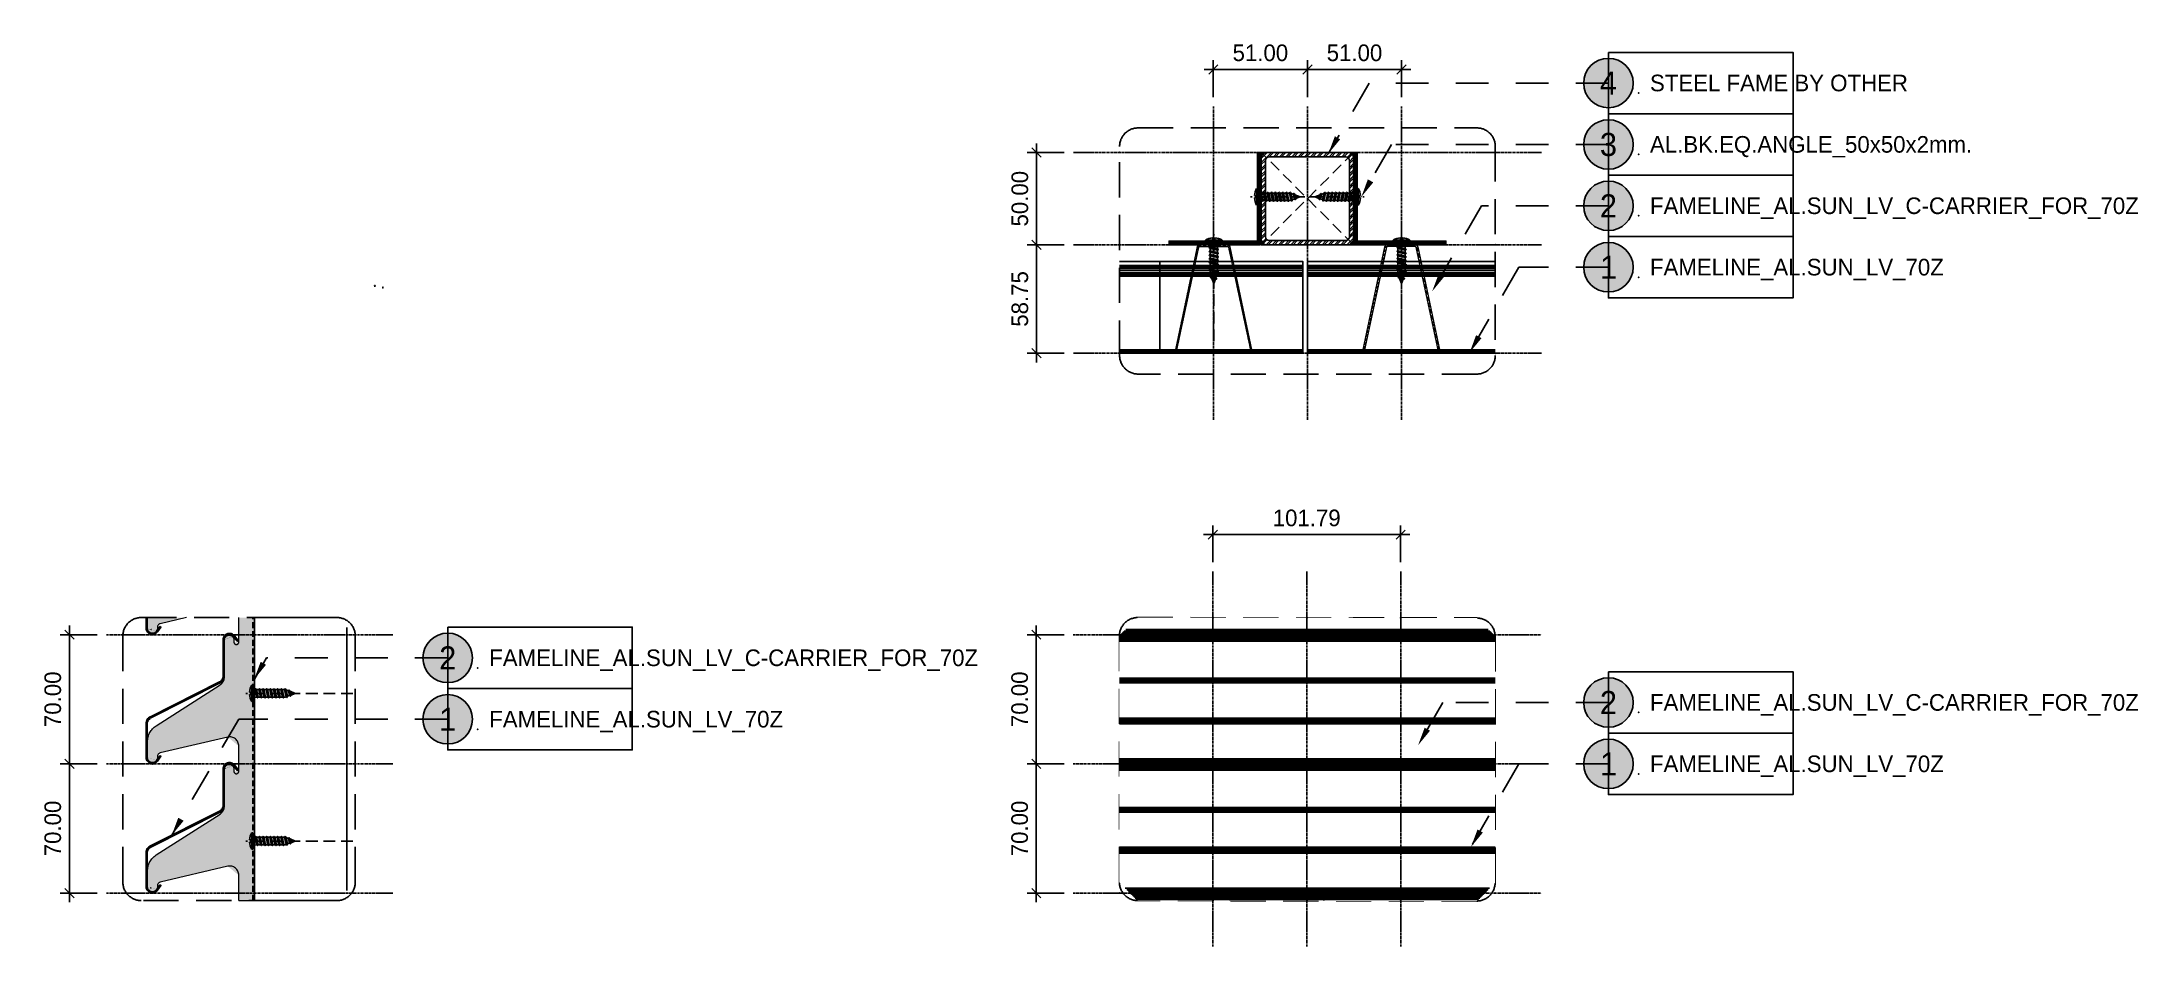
# Model space of a CAD drawing. Header units: millimetres. Extents: x -244126 to 368105, y -173968 to 259060.
# Drawn here: x 56651 to 57787, y 65609 to 66099 of the extents above; entities that cross this region are included whole.
import ezdxf
from ezdxf.enums import TextEntityAlignment as Align
from ezdxf.xclip import XClip

# ---------------------------------------------------------------- set-up
doc = ezdxf.new("R2010")
doc.units = ezdxf.units.MM
doc.header["$MEASUREMENT"] = 0
doc.header["$XCLIPFRAME"] = 0
for name, pattern in [('ACAD_ISO04W100', [30, 24, -3, 0, -3]), ('CENTER', [2, 1.25, -0.25, 0.25, -0.25]), ('HIDDEN', [9.525, 6.35, -3.175]), ('TA_HL_001.00', [6.5, 3.55, -2.95])]:
    doc.linetypes.add(name, pattern=pattern)
for name, color, linetype in [('000 - D I M', 6, 'Continuous'), ('000 - GRID', 8, 'CENTER'), ('000 - H A T C H', 8, 'Continuous'), ('000 - H I D D E N', 7, 'Continuous'), ('000 - SYMBOL CON', 1, 'Continuous'), ('000 - T E X T', 4, 'Continuous'), ('000 - WIPEOUT', 250, 'Continuous'), ('001 - ASCESSORIES', 1, 'Continuous'), ('002 - STRUCTURAL STEEL', 4, 'Continuous'), ('A03_SUN LOUVER', 7, 'Continuous')]:
    doc.layers.add(name, color=color, linetype=linetype)
doc.styles.add('BROWALLIA', font='BrowalliaUPC.ttf')
doc.styles.add('Cetury Gothic', font='GOTHIC.TTF')
doc.styles.add('CORDIA', font='cordia.shx')
doc.styles.add('TA', font='Cordia New.ttf', dxfattribs={"height": 4.5})
doc.dimstyles.new('DIM E-E', dxfattribs={"dimscale": 2, "dimtxt": 0.18, "dimasz": 0.1, "dimexe": 0.1, "dimexo": 0.1, "dimgap": 0.09, "dimtad": 1, "dimtoh": 1, "dimzin": 0, "dimdsep": 46, "dimtxsty": 'CORDIA', "dimblk": 'OBLIQUE', "dimcen": 0.1, "dimdle": 0.1, "dimclrd": 40, "dimclre": 140, "dimclrt": 3, "dimadec": 0, "dimazin": 0, "dimtfac": 1, "dimtix": 1, "dimtmove": 2, "dimatfit": 3, "dimfxl": 1, "dimtolj": 1, "dimtzin": 0, "dimarcsym": 0})

msp = doc.modelspace()

# ---------------------------------------------------------------- blocks, each defined once
blk = doc.blocks.new('SELF DRILLING SCREW No.8 - 25.40mm.')
at = {"transparency": 33554687}
h = blk.add_hatch(color=250, dxfattribs=at)
h.dxf.hatch_style = 1
edge = h.paths.add_edge_path()
edge.add_arc((3.321, 8.914), 0.00105, 294.1341, 332.4587)
edge.add_arc((3.322, 8.914), 0.000657, 218.6596, 268.8819, ccw=False)
edge.add_line((3.322, 8.914), (3.322, 8.915))
edge.add_arc((3.321, 8.916), 0.00105, 294.1341, 332.4587)
edge.add_arc((3.322, 8.916), 0.000657, 218.6596, 268.8819, ccw=False)
edge.add_line((3.322, 8.916), (3.322, 8.917))
edge.add_arc((3.321, 8.918), 0.00105, 294.1341, 332.4587)
edge.add_arc((3.322, 8.918), 0.000657, 218.6596, 268.8819, ccw=False)
edge.add_line((3.322, 8.918), (3.322, 8.919))
edge.add_arc((3.321, 8.92), 0.00105, 294.1341, 332.4587)
edge.add_arc((3.322, 8.92), 0.000657, 225.6091, 268.8819, ccw=False)
edge.add_line((3.322, 8.92), (3.322, 8.921))
edge.add_line((3.322, 8.921), (3.324, 8.921))
edge.add_line((3.324, 8.921), (3.324, 8.922))
edge.add_arc((3.32, 8.914), 0.00904, 60.1372, 86.0119)
edge.add_line((3.32, 8.923), (3.32, 8.922))
edge.add_line((3.32, 8.922), (3.319, 8.922))
edge.add_line((3.319, 8.922), (3.319, 8.923))
edge.add_arc((3.32, 8.914), 0.00904, 93.5796, 119.8628)
edge.add_line((3.315, 8.922), (3.315, 8.921))
edge.add_line((3.315, 8.921), (3.317, 8.921))
edge.add_line((3.317, 8.921), (3.318, 8.92))
edge.add_line((3.318, 8.92), (3.318, 8.919))
edge.add_arc((3.317, 8.92), 0.000966, 292.4776, 334.1153, ccw=False)
edge.add_arc((3.318, 8.919), 0.000847, 224.556, 262.9855)
edge.add_line((3.318, 8.918), (3.318, 8.917))
edge.add_arc((3.317, 8.918), 0.000966, 292.4776, 334.1153, ccw=False)
edge.add_arc((3.318, 8.917), 0.000847, 224.556, 262.9855)
edge.add_line((3.318, 8.916), (3.318, 8.915))
edge.add_arc((3.317, 8.916), 0.000966, 292.4776, 334.1153, ccw=False)
edge.add_arc((3.318, 8.915), 0.000847, 224.556, 262.9855)
edge.add_line((3.318, 8.914), (3.318, 8.913))
edge.add_arc((3.317, 8.914), 0.000966, 292.4776, 334.1153, ccw=False)
edge.add_arc((3.318, 8.913), 0.000847, 224.556, 262.9855)
edge.add_line((3.318, 8.912), (3.318, 8.911))
edge.add_arc((3.317, 8.912), 0.000966, 292.4776, 334.1153, ccw=False)
edge.add_arc((3.318, 8.911), 0.000847, 224.556, 262.9855)
edge.add_line((3.318, 8.91), (3.318, 8.909))
edge.add_arc((3.317, 8.91), 0.000966, 292.4776, 334.1153, ccw=False)
edge.add_arc((3.318, 8.909), 0.000847, 224.556, 262.9855)
edge.add_line((3.318, 8.908), (3.318, 8.907))
edge.add_arc((3.317, 8.908), 0.000966, 292.4776, 334.1153, ccw=False)
edge.add_arc((3.318, 8.907), 0.000847, 224.556, 262.9855)
edge.add_line((3.318, 8.906), (3.318, 8.905))
edge.add_arc((3.317, 8.906), 0.000966, 292.4776, 334.1153, ccw=False)
edge.add_arc((3.318, 8.905), 0.000847, 224.556, 262.9855)
edge.add_line((3.318, 8.904), (3.318, 8.901))
edge.add_line((3.318, 8.901), (3.32, 8.898))
edge.add_line((3.32, 8.898), (3.322, 8.901))
edge.add_line((3.322, 8.901), (3.322, 8.905))
edge.add_arc((3.321, 8.906), 0.00105, 294.1341, 332.4587)
edge.add_arc((3.322, 8.906), 0.000657, 218.6596, 268.8819, ccw=False)
edge.add_line((3.322, 8.906), (3.322, 8.907))
edge.add_arc((3.321, 8.908), 0.00105, 294.1341, 332.4587)
edge.add_arc((3.322, 8.908), 0.000657, 218.6596, 268.8819, ccw=False)
edge.add_line((3.322, 8.908), (3.322, 8.909))
edge.add_arc((3.321, 8.91), 0.00105, 294.1341, 332.4587)
edge.add_arc((3.322, 8.91), 0.000657, 218.6596, 268.8819, ccw=False)
edge.add_line((3.322, 8.91), (3.322, 8.911))
edge.add_arc((3.321, 8.912), 0.00105, 294.1341, 332.4587)
edge.add_arc((3.322, 8.912), 0.000657, 218.6596, 268.8819, ccw=False)
edge.add_line((3.322, 8.912), (3.322, 8.913))
at = {"layer": '001 - ASCESSORIES', "color": 0}
for p, q in [((3.315, 8.921), (3.315, 8.922)), ((3.324, 8.922), (3.315, 8.922)), ((3.324, 8.921), (3.315, 8.921)), ((3.317, 8.921), (3.318, 8.92)), ((3.317, 8.919), (3.322, 8.92)), ((3.317, 8.917), (3.322, 8.918)), ((3.317, 8.915), (3.322, 8.916)), ((3.317, 8.913), (3.322, 8.914)), ((3.317, 8.911), (3.322, 8.912)), ((3.317, 8.909), (3.322, 8.91)), ((3.317, 8.907), (3.319, 8.907)), ((3.317, 8.905), (3.319, 8.905)), ((3.318, 8.919), (3.318, 8.92)), ((3.318, 8.917), (3.318, 8.918)), ((3.318, 8.915), (3.318, 8.916)), ((3.318, 8.913), (3.318, 8.914)), ((3.318, 8.911), (3.318, 8.912)), ((3.318, 8.909), (3.318, 8.91)), ((3.318, 8.907), (3.318, 8.908)), ((3.318, 8.905), (3.318, 8.906)), ((3.318, 8.901), (3.318, 8.904)), ((3.318, 8.901), (3.32, 8.898)), ((3.319, 8.923), (3.319, 8.922)), ((3.319, 8.922), (3.32, 8.922)), ((3.32, 8.922), (3.32, 8.923)), ((3.32, 8.921), (3.32, 8.922)), ((3.32, 8.898), (3.322, 8.906)), ((3.32, 8.898), (3.322, 8.901)), ((3.321, 8.908), (3.322, 8.908)), ((3.322, 8.906), (3.321, 8.9)), ((3.322, 8.92), (3.322, 8.921)), ((3.322, 8.918), (3.322, 8.919)), ((3.322, 8.916), (3.322, 8.917)), ((3.322, 8.914), (3.322, 8.915)), ((3.322, 8.912), (3.322, 8.913)), ((3.322, 8.91), (3.322, 8.911)), ((3.322, 8.908), (3.322, 8.909)), ((3.322, 8.906), (3.322, 8.907)), ((3.322, 8.906), (3.322, 8.906)), ((3.322, 8.901), (3.322, 8.905)), ((3.324, 8.921), (3.324, 8.922))]:
    blk.add_line(p, q, dxfattribs=at)
for points in [[(3.318, 8.919), (3.322, 8.92, 0.222712), (3.322, 8.92, -0.168799), (3.322, 8.919), (3.318, 8.918, -0.16927), (3.317, 8.919, 0.183704)], [(3.318, 8.917), (3.322, 8.918, 0.222712), (3.322, 8.918, -0.168799), (3.322, 8.917), (3.318, 8.916, -0.16927), (3.317, 8.917, 0.183704)], [(3.318, 8.915), (3.322, 8.916, 0.222712), (3.322, 8.916, -0.168799), (3.322, 8.915), (3.318, 8.914, -0.16927), (3.317, 8.915, 0.183704)], [(3.318, 8.913), (3.322, 8.914, 0.222712), (3.322, 8.914, -0.168799), (3.322, 8.913), (3.318, 8.912, -0.16927), (3.317, 8.913, 0.183704)], [(3.318, 8.911), (3.322, 8.912, 0.222712), (3.322, 8.912, -0.168799), (3.322, 8.911), (3.318, 8.91, -0.16927), (3.317, 8.911, 0.183704)], [(3.318, 8.909), (3.322, 8.91, 0.222712), (3.322, 8.91, -0.168799), (3.322, 8.909), (3.318, 8.908, -0.16927), (3.317, 8.909, 0.183704)]]:
    blk.add_lwpolyline(points, format="xyb", close=True, dxfattribs=at)
for points in [[(3.319, 8.907), (3.318, 8.906, -0.16927), (3.317, 8.907, 0.183704), (3.318, 8.907)], [(3.318, 8.905), (3.318, 8.904, -0.16927), (3.317, 8.905, 0.183704), (3.318, 8.905)], [(3.318, 8.907), (3.322, 8.908, 0.222712), (3.322, 8.908, -0.168799), (3.322, 8.907), (3.321, 8.907, -0.16927)], [(3.318, 8.905), (3.319, 8.905, 0.222712)], [(3.322, 8.906), (3.322, 8.906, 0.222712), (3.322, 8.906, -0.168799), (3.322, 8.905), (3.322, 8.905, -0.16927)]]:
    blk.add_lwpolyline(points, format="xyb", dxfattribs=at)
for centre, radius, start, end in [((3.32, 8.914), 0.00904, 93.5796, 119.8628), ((3.333, 8.9), 0.0151, 151.1413, 177.5421), ((3.32, 8.914), 0.00904, 60.1372, 86.0119), ((3.32, 8.906), 0.00131, 2.4501, 128.8284)]:
    blk.add_arc(centre, radius, start, end, dxfattribs=at)
at = {"layer": 'Defpoints', "color": 2, "insert": (3.319, 8.904), "char_height": 0.001, "width": 0.05968, "attachment_point": 2, "style": 'Cetury Gothic'}
blk.add_mtext('\\A1;{\\H1.68x;\\C150;1\\H0.59542x; }', dxfattribs=at)
blk = doc.blocks.new('000 - FAMELINE_AL.SUN_LV_70Z_CUT_VIEW')
at = {"layer": '000 - H A T C H'}
h = blk.add_hatch(dxfattribs=at)
h.set_pattern_fill('ANSI32', color=8, scale=2)
edge = h.paths.add_edge_path()
edge.add_arc((-41.7, 63.8), 3.4, 359.7688, 500.7773)
edge.add_line((-44.4, 66), (-46.4, 63.4))
edge.add_line((-46.4, 63.4), (-46, 63))
edge.add_line((-46, 63), (-43.9, 65.6))
edge.add_arc((-41.7, 63.8), 2.8, -0.2548, 140.7773, ccw=False)
edge.add_line((-38.9, 63.8), (-38.9, 44))
edge.add_arc((-34.9, 44), 4, 180, 244.3295)
edge.add_line((-36.7, 40.4), (0.9, 21.5))
edge.add_arc((-0.6, 18.5), 3.4, 0, 64.3295, ccw=False)
edge.add_line((2.8, 18.5), (2.8, 0))
edge.add_arc((0, 0), 2.8, 214.4412, 359.7779, ccw=False)
edge.add_line((-2.3, -1.6), (-4.1, 1))
edge.add_line((-4.1, 1), (-4.6, 0.7))
edge.add_line((-4.6, 0.7), (-2.8, -1.9))
edge.add_arc((0, 0), 3.4, 214.4413, 359.7725)
edge.add_line((3.4, 0), (3.4, 18.5))
edge.add_arc((-0.6, 18.5), 4, 0, 64.3295)
edge.add_line((1.1, 22.1), (-36.4, 41))
edge.add_arc((-34.9, 44), 3.4, 180, 244.3295, ccw=False)
edge.add_line((-38.3, 44), (-38.3, 63.8))
at = {"layer": 'A03_SUN LOUVER', "color": 0}
blk.add_lwpolyline([(-38.3, 63.8, 0.706786), (-44.4, 66), (-46.4, 63.4), (-46, 63), (-43.9, 65.6, -0.70694), (-38.9, 63.8), (-38.9, 44, 0.288302), (-36.7, 40.4), (0.9, 21.5, -0.288302), (2.8, 18.5), (2.8, 0, -0.735492), (-2.3, -1.6), (-4.1, 1), (-4.6, 0.7), (-2.8, -1.9, 0.735455), (3.4, 0), (3.4, 18.5, 0.288302), (1.1, 22.1), (-36.4, 41, -0.288302), (-38.3, 44), (-38.3, 63.8)], format="xyb", dxfattribs=at)
blk = doc.blocks.new('000 - ASSCESSORIES_FAMELINE_AL.C-CARRIER_FOR_70Z_CUT_VIEW')
at = {"layer": '000 - H A T C H'}
h = blk.add_hatch(dxfattribs=at)
h.set_pattern_fill('ANSI32', color=8, scale=5, angle=180)
h.set_pattern_definition([(225, (54313.8923, 62869.9666), (1.325825215, -1.325825215), []), (225, (54313.0084, 62869.9666), (1.325825215, -1.325825215), [])])
edge = h.paths.add_edge_path()
edge.add_line((0.9, 0), (0.9, -7.6))
edge.add_arc((1.4, -7.6), 0.45, 180, 258)
edge.add_line((1.3, -8), (57.8, -20.1))
edge.add_line((57.8, -20.1), (57.7, -20.9))
edge.add_line((57.7, -20.9), (1.1, -8.9))
edge.add_arc((1.4, -7.6), 1.35, 180, 258, ccw=False)
edge.add_line((0, -7.6), (0, 0))
edge.add_line((0, 0), (0, 7.6))
edge.add_arc((1.4, 7.6), 1.35, 102, 180, ccw=False)
edge.add_line((1.1, 8.9), (57.7, 20.9))
edge.add_line((57.7, 20.9), (57.8, 20.1))
edge.add_line((57.8, 20.1), (1.3, 8))
edge.add_arc((1.4, 7.6), 0.45, 102, 180)
edge.add_line((0.9, 7.6), (0.9, 0))
at = {"layer": '001 - ASCESSORIES', "color": 0, "linetype": 'Continuous', "lineweight": 15}
blk.add_lwpolyline([(0.9, 0), (0.9, -7.6, 0.354119), (1.3, -8), (57.8, -20.1), (57.7, -20.9), (1.1, -8.9, -0.354119), (0, -7.6), (0, 0), (0, 7.6, -0.354119), (1.1, 8.9), (57.7, 20.9), (57.8, 20.1), (1.3, 8, 0.354119), (0.9, 7.6)], format="xyb", close=True, dxfattribs=at)
blk = doc.blocks.new('*U1724')
at = {"layer": '000 - H A T C H'}
h = blk.add_hatch(color=250, dxfattribs=at)
h.dxf.hatch_style = 1
edge = h.paths.add_edge_path()
edge.add_line((-33.9, 16.4), (-53.9, 16.4))
edge.add_arc((-53.9, 21.5), 5.02, 212.8405, 270.2267, ccw=False)
edge.add_line((-58.1, 18.7), (-80.3, 53.4))
edge.add_arc((-88.7, 47.9), 10.1, 32.8634, 90.2038)
edge.add_line((-88.8, 58), (-97.5, 58))
edge.add_arc((-97.5, 55.4), 2.64, 88.9813, 271.0187)
edge.add_line((-97.5, 52.7), (-97, 52.7))
edge.add_arc((-97, 50.7), 1.99, 13.792, 90.4384, ccw=False)
edge.add_line((-95, 51.2), (-86.4, 14.6))
edge.add_arc((-91.2, 13.5), 4.92, -90.8183, 12.5819, ccw=False)
edge.add_line((-91.3, 8.6), (-105, 8.6))
edge.add_line((-105, 8.6), (-105, 0.3))
edge.add_line((-105, 0.3), (-35, 0.3))
edge.add_line((-35, 0.3), (-35, 8.6))
edge.add_arc((-35, 9.9), 1.27, 90.9867, 270, ccw=False)
edge.add_line((-35, 11.2), (-33.9, 11.2))
edge.add_arc((-33.9, 13.8), 2.64, 268.9813, 451.0187)
h = blk.add_hatch(color=250, dxfattribs=at)
h.dxf.hatch_style = 1
edge = h.paths.add_edge_path()
edge.add_line((36.1, 16.4), (16.1, 16.4))
edge.add_arc((16.1, 21.5), 5.02, 212.8405, 270.2267, ccw=False)
edge.add_line((11.9, 18.7), (-10.3, 53.4))
edge.add_arc((-18.7, 47.9), 10.1, 32.8634, 90.2038)
edge.add_line((-18.8, 58), (-27.5, 58))
edge.add_arc((-27.5, 55.4), 2.64, 88.9813, 271.0187)
edge.add_line((-27.5, 52.7), (-27, 52.7))
edge.add_arc((-27, 50.7), 1.99, 13.792, 90.4384, ccw=False)
edge.add_line((-25, 51.2), (-16.4, 14.6))
edge.add_arc((-21.2, 13.5), 4.92, -90.8183, 12.5819, ccw=False)
edge.add_line((-21.3, 8.6), (-35, 8.6))
edge.add_line((-35, 8.6), (-35, 0.3))
edge.add_line((-35, 0.3), (35, 0.3))
edge.add_line((35, 0.3), (35, 8.6))
edge.add_arc((35, 9.9), 1.27, 90.9867, 270, ccw=False)
edge.add_line((35, 11.2), (36.1, 11.2))
edge.add_arc((36.1, 13.8), 2.64, 268.9813, 451.0187)
h = blk.add_hatch(color=250, dxfattribs=at)
h.dxf.hatch_style = 1
edge = h.paths.add_edge_path()
edge.add_line((106.1, 16.4), (86.1, 16.4))
edge.add_arc((86.1, 21.5), 5.02, 212.8405, 270.2267, ccw=False)
edge.add_line((81.9, 18.7), (59.7, 53.4))
edge.add_arc((51.3, 47.9), 10.1, 32.8634, 90.2038)
edge.add_line((51.2, 58), (42.5, 58))
edge.add_arc((42.5, 55.4), 2.64, 88.9813, 271.0187)
edge.add_line((42.5, 52.7), (43, 52.7))
edge.add_arc((43, 50.7), 1.99, 13.792, 90.4384, ccw=False)
edge.add_line((45, 51.2), (53.6, 14.6))
edge.add_arc((48.8, 13.5), 4.92, -90.8183, 12.5819, ccw=False)
edge.add_line((48.7, 8.6), (35, 8.6))
edge.add_line((35, 8.6), (35, 0.3))
edge.add_line((35, 0.3), (105, 0.3))
edge.add_line((105, 0.3), (105, 8.6))
edge.add_arc((105, 9.9), 1.27, 90.9867, 270, ccw=False)
edge.add_line((105, 11.2), (106.1, 11.2))
edge.add_arc((106.1, 13.8), 2.64, 268.9813, 451.0187)
at = {"color": 8}
for p, q in [((175.4, -62.5), (175.4, -134.4)), ((175.4, -62.5), (175.4, -134.4)), ((175.5, -62.5), (175.5, -134.4)), ((175.7, -62.5), (175.7, -134.4)), ((175.8, -62.5), (175.8, -134.4)), ((176.1, -62.5), (176.1, -134.4)), ((176.3, -62.5), (176.3, -134.4)), ((176.6, -62.5), (176.6, -134.4)), ((177.2, -62.5), (177.2, -134.4)), ((217.1, -62.5), (217.1, -134.4)), ((217.2, -62.5), (217.2, -134.4)), ((217.3, -62.5), (217.3, -134.4)), ((217.4, -62.5), (217.4, -134.4)), ((217.6, -62.5), (217.6, -134.4)), ((217.9, -62.5), (217.9, -134.4)), ((218.1, -62.5), (218.1, -134.4)), ((218.4, -62.5), (218.4, -134.4)), ((219.1, -62.5), (219.1, -134.4)), ((220.3, -62.5), (220.3, -134.4)), ((221.5, -62.5), (221.5, -134.4)), ((221.8, -62.5), (221.8, -134.4)), ((222.2, -62.5), (222.2, -134.4)), ((222.5, -62.5), (222.5, -134.4)), ((222.8, -62.5), (222.8, -134.4))]:
    blk.add_line(p, q, dxfattribs=at)
at = {"color": 3}
blk.add_lwpolyline([(225.1, -134.4), (175.4, -134.4), (175.4, -62.5), (225.1, -62.5)], close=True, dxfattribs=at)
at = {"layer": '001 - ASCESSORIES', "color": 0, "linetype": 'Continuous', "lineweight": 15}
for points in [[(-105, 8.6), (-91.3, 8.6, 0.484497), (-86.4, 14.6), (-95, 51.2, 0.347485), (-97, 52.7), (-97.5, 52.7, -1.01794), (-97.5, 58), (-88.8, 58, -0.25555), (-80.3, 53.4), (-58.1, 18.7, 0.255762), (-53.9, 16.4), (-33.9, 16.4, -1.01794), (-33.9, 11.2), (-35, 11.2, 1.008648), (-35, 8.6)], [(-35, 8.6), (-21.3, 8.6, 0.484497), (-16.4, 14.6), (-25, 51.2, 0.347485), (-27, 52.7), (-27.5, 52.7, -1.01794), (-27.5, 58), (-18.8, 58, -0.25555), (-10.3, 53.4), (11.9, 18.7, 0.255762), (16.1, 16.4), (36.1, 16.4, -1.01794), (36.1, 11.2), (35, 11.2, 1.008648), (35, 8.6)], [(35, 8.6), (48.7, 8.6, 0.484497), (53.6, 14.6), (45, 51.2, 0.347485), (43, 52.7), (42.5, 52.7, -1.01794), (42.5, 58), (51.2, 58, -0.25555), (59.7, 53.4), (81.9, 18.7, 0.255762), (86.1, 16.4), (106.1, 16.4, -1.01794), (106.1, 11.2), (105, 11.2, 1.008648), (105, 8.6)]]:
    blk.add_lwpolyline(points, format="xyb", dxfattribs=at)
blk.add_lwpolyline([(-105, 8.6), (-105, 0), (106, 0), (106, 8.6), (105, 8.6)], dxfattribs=at)
at = {"layer": '001 - ASCESSORIES', "linetype": 'ByBlock'}
for points in [[(-105, -74.5), (106, -74.5), (106, -92.3), (-105, -92.3)], [(-105, -89.5), (106, -89.5), (106, -107.3), (-105, -107.3)], [(-105, -104.5), (106, -104.5), (106, -122.3), (-105, -122.3)]]:
    blk.add_lwpolyline(points, close=True, dxfattribs=at)
at = {"layer": '001 - ASCESSORIES', "rotation": 180}
for p in [(234.1, -83.4), (234.1, -98.4), (234.1, -113.4)]:
    blk.add_blockref('000 - ASSCESSORIES_FAMELINE_AL.C-CARRIER_FOR_70Z_CUT_VIEW', p, dxfattribs=at)
at = {"layer": 'A03_SUN LOUVER', "color": 3, "xscale": -1, "rotation": 270}
for p in [(-97.5, 55.4), (-27.5, 55.4), (42.5, 55.4)]:
    blk.add_blockref('000 - FAMELINE_AL.SUN_LV_70Z_CUT_VIEW', p, dxfattribs=at)
at = {"color": 3}
blk.add_wipeout([(-100.9, -62.5), (-30.3, -62.5), (-30.3, -134.4), (-100.9, -134.4)], dxfattribs=at).dxf.layer = '000 - WIPEOUT'
at = {"color": 8}
for p, q in [((-100.7, -62.5), (-100.7, -134.4)), ((-100.5, -62.5), (-100.5, -134.4)), ((-100.2, -62.5), (-100.2, -134.4)), ((-99.9, -62.5), (-99.9, -134.4)), ((-99.5, -62.5), (-99.5, -134.4)), ((-99.2, -62.5), (-99.2, -134.4)), ((-98.8, -62.5), (-98.8, -134.4)), ((-98.4, -62.5), (-98.4, -134.4)), ((-97.6, -62.5), (-97.6, -134.4)), ((-78.7, -62.5), (-78.7, -134.4)), ((-78.3, -62.5), (-78.3, -134.4)), ((-77.9, -62.5), (-77.9, -134.4)), ((-77.5, -62.5), (-77.5, -134.4)), ((-77.1, -62.5), (-77.1, -134.4)), ((-76.8, -62.5), (-76.8, -134.4)), ((-76.8, -62.5), (-76.8, -134.4)), ((-76.5, -62.5), (-76.5, -134.4)), ((-76.2, -62.5), (-76.2, -134.4)), ((-75.9, -62.5), (-75.9, -134.4)), ((-75.7, -62.5), (-75.7, -134.4)), ((-75.5, -62.5), (-75.5, -134.4)), ((-56.5, -62.5), (-56.5, -134.4)), ((-56.3, -62.5), (-56.3, -134.4)), ((-56, -62.5), (-56, -134.4)), ((-55.7, -62.5), (-55.7, -134.4)), ((-55.4, -62.5), (-55.4, -134.4)), ((-55.1, -62.5), (-55.1, -134.4)), ((-54.7, -62.5), (-54.7, -134.4)), ((-54.3, -62.5), (-54.3, -134.4)), ((-53.9, -62.5), (-53.9, -134.4)), ((-33.8, -62.5), (-33.8, -134.4)), ((-33.4, -62.5), (-33.4, -134.4)), ((-33, -62.5), (-33, -134.4)), ((-32.6, -62.5), (-32.6, -134.4)), ((-32.2, -62.5), (-32.2, -134.4)), ((-31.9, -62.5), (-31.9, -134.4)), ((-31.9, -62.5), (-31.9, -134.4)), ((-31.6, -62.5), (-31.6, -134.4)), ((-31.3, -62.5), (-31.3, -134.4)), ((-31, -62.5), (-31, -134.4)), ((-30.8, -62.5), (-30.8, -134.4)), ((-30.6, -62.5), (-30.6, -134.4))]:
    blk.add_line(p, q, dxfattribs=at)
at = {"color": 3}
blk.add_lwpolyline([(-100.9, -62.5), (-30.3, -62.5), (-30.3, -134.4), (-100.9, -134.4)], close=True, dxfattribs=at)
blk.add_wipeout([(-30.9, -62.5), (39.7, -62.5), (39.7, -134.4), (-30.9, -134.4)], dxfattribs=at).dxf.layer = '000 - WIPEOUT'
at = {"color": 8}
for p, q in [((-30.7, -62.5), (-30.7, -134.4)), ((-30.5, -62.5), (-30.5, -134.4)), ((-30.2, -62.5), (-30.2, -134.4)), ((-29.9, -62.5), (-29.9, -134.4)), ((-29.5, -62.5), (-29.5, -134.4)), ((-29.2, -62.5), (-29.2, -134.4)), ((-28.8, -62.5), (-28.8, -134.4)), ((-28.4, -62.5), (-28.4, -134.4)), ((-27.6, -62.5), (-27.6, -134.4)), ((-8.7, -62.5), (-8.7, -134.4)), ((-8.3, -62.5), (-8.3, -134.4)), ((-7.9, -62.5), (-7.9, -134.4)), ((-7.5, -62.5), (-7.5, -134.4)), ((-7.1, -62.5), (-7.1, -134.4)), ((-6.8, -62.5), (-6.8, -134.4)), ((-6.8, -62.5), (-6.8, -134.4)), ((-6.5, -62.5), (-6.5, -134.4)), ((-6.2, -62.5), (-6.2, -134.4)), ((-5.9, -62.5), (-5.9, -134.4)), ((-5.7, -62.5), (-5.7, -134.4)), ((-5.5, -62.5), (-5.5, -134.4)), ((13.5, -62.5), (13.5, -134.4)), ((13.7, -62.5), (13.7, -134.4)), ((14, -62.5), (14, -134.4)), ((14.3, -62.5), (14.3, -134.4)), ((14.6, -62.5), (14.6, -134.4)), ((14.9, -62.5), (14.9, -134.4)), ((15.3, -62.5), (15.3, -134.4)), ((15.7, -62.5), (15.7, -134.4)), ((16.1, -62.5), (16.1, -134.4)), ((36.2, -62.5), (36.2, -134.4)), ((36.6, -62.5), (36.6, -134.4)), ((37, -62.5), (37, -134.4)), ((37.4, -62.5), (37.4, -134.4)), ((37.8, -62.5), (37.8, -134.4)), ((38.1, -62.5), (38.1, -134.4)), ((38.1, -62.5), (38.1, -134.4)), ((38.4, -62.5), (38.4, -134.4)), ((38.7, -62.5), (38.7, -134.4)), ((39, -62.5), (39, -134.4)), ((39.2, -62.5), (39.2, -134.4)), ((39.4, -62.5), (39.4, -134.4))]:
    blk.add_line(p, q, dxfattribs=at)
at = {"color": 3}
blk.add_lwpolyline([(-30.9, -62.5), (39.7, -62.5), (39.7, -134.4), (-30.9, -134.4)], close=True, dxfattribs=at)
blk.add_wipeout([(39.1, -62.5), (109.7, -62.5), (109.7, -134.4), (39.1, -134.4)], dxfattribs=at).dxf.layer = '000 - WIPEOUT'
at = {"color": 8}
for p, q in [((39.3, -62.5), (39.3, -134.4)), ((39.5, -62.5), (39.5, -134.4)), ((39.8, -62.5), (39.8, -134.4)), ((40.1, -62.5), (40.1, -134.4)), ((40.5, -62.5), (40.5, -134.4)), ((40.8, -62.5), (40.8, -134.4)), ((41.2, -62.5), (41.2, -134.4)), ((41.6, -62.5), (41.6, -134.4)), ((42.4, -62.5), (42.4, -134.4)), ((61.3, -62.5), (61.3, -134.4)), ((61.7, -62.5), (61.7, -134.4)), ((62.1, -62.5), (62.1, -134.4)), ((62.5, -62.5), (62.5, -134.4)), ((62.9, -62.5), (62.9, -134.4)), ((63.2, -62.5), (63.2, -134.4)), ((63.2, -62.5), (63.2, -134.4)), ((63.5, -62.5), (63.5, -134.4)), ((63.8, -62.5), (63.8, -134.4)), ((64.1, -62.5), (64.1, -134.4)), ((64.3, -62.5), (64.3, -134.4)), ((64.5, -62.5), (64.5, -134.4)), ((83.5, -62.5), (83.5, -134.4)), ((83.7, -62.5), (83.7, -134.4)), ((84, -62.5), (84, -134.4)), ((84.3, -62.5), (84.3, -134.4)), ((84.6, -62.5), (84.6, -134.4)), ((84.9, -62.5), (84.9, -134.4)), ((85.3, -62.5), (85.3, -134.4)), ((85.7, -62.5), (85.7, -134.4)), ((86.1, -62.5), (86.1, -134.4)), ((106.2, -62.5), (106.2, -134.4)), ((106.6, -62.5), (106.6, -134.4)), ((107, -62.5), (107, -134.4)), ((107.4, -62.5), (107.4, -134.4)), ((107.8, -62.5), (107.8, -134.4)), ((108.1, -62.5), (108.1, -134.4)), ((108.1, -62.5), (108.1, -134.4)), ((108.4, -62.5), (108.4, -134.4)), ((108.7, -62.5), (108.7, -134.4)), ((109, -62.5), (109, -134.4)), ((109.2, -62.5), (109.2, -134.4)), ((109.4, -62.5), (109.4, -134.4))]:
    blk.add_line(p, q, dxfattribs=at)
at = {"color": 3}
blk.add_lwpolyline([(39.1, -62.5), (109.7, -62.5), (109.7, -134.4), (39.1, -134.4)], close=True, dxfattribs=at)
blk = doc.blocks.new('*U955')
at = {"color": 0}
blk.add_wipeout([(0, 153.3), (50, 153.3), (50, 0), (0, 0)], dxfattribs=at).dxf.layer = '000 - WIPEOUT'
at = {"layer": '002 - STRUCTURAL STEEL', "color": 0, "linetype": 'ByBlock'}
blk.add_lwpolyline([(0, 153.3), (50, 153.3), (50, 0), (0, 0)], close=True, dxfattribs=at)
blk = doc.blocks.new('SCREW No.8 - 25.40mm.')
at = {"layer": '000 - H A T C H'}
h = blk.add_hatch(color=250, dxfattribs=at)
h.dxf.hatch_style = 1
edge = h.paths.add_edge_path()
edge.add_arc((0.0016, -0.003), 0.00105, 294.1341, 332.4587)
edge.add_arc((0.0025, -0.0028), 0.000657, 218.6596, 268.8819, ccw=False)
edge.add_line((0.002, -0.0032), (0.002, -0.002))
edge.add_arc((0.0016, -0.001), 0.00105, 294.1341, 332.4587)
edge.add_arc((0.0025, -0.0008), 0.000657, 225.6091, 268.8819, ccw=False)
edge.add_line((0.0021, -0.0013), (0.0025, 0))
edge.add_line((0.0025, 0), (0.0045, 0))
edge.add_line((0.0045, 0), (0.0045, 0.0005))
edge.add_arc((0, -0.0073), 0.00904, 60.1372, 86.0119)
edge.add_line((0.0006, 0.0017), (0.0006, 0.001))
edge.add_line((0.0006, 0.001), (-0.0006, 0.001))
edge.add_line((-0.0006, 0.001), (-0.0006, 0.0017))
edge.add_arc((0, -0.0073), 0.00904, 93.5796, 119.8628)
edge.add_line((-0.0045, 0.0005), (-0.0045, 0))
edge.add_line((-0.0045, 0), (-0.0025, 0))
edge.add_line((-0.0025, 0), (-0.002, -0.0018))
edge.add_line((-0.002, -0.0018), (-0.002, -0.0021))
edge.add_arc((-0.0029, -0.0017), 0.000966, 292.4776, 334.1153, ccw=False)
edge.add_arc((-0.0019, -0.002), 0.000847, 224.556, 262.9855)
edge.add_line((-0.002, -0.0029), (-0.002, -0.0041))
edge.add_arc((-0.0029, -0.0037), 0.000966, 292.4776, 334.1153, ccw=False)
edge.add_arc((-0.0019, -0.004), 0.000847, 224.556, 262.9855)
edge.add_line((-0.002, -0.0049), (-0.002, -0.0061))
edge.add_arc((-0.0029, -0.0057), 0.000966, 292.4776, 334.1153, ccw=False)
edge.add_arc((-0.0019, -0.006), 0.000847, 224.556, 262.9855)
edge.add_line((-0.002, -0.0069), (-0.002, -0.0081))
edge.add_arc((-0.0029, -0.0077), 0.000966, 292.4776, 334.1153, ccw=False)
edge.add_arc((-0.0019, -0.008), 0.000847, 224.556, 262.9855)
edge.add_line((-0.002, -0.0089), (-0.002, -0.0101))
edge.add_arc((-0.0029, -0.0097), 0.000966, 292.4776, 334.1153, ccw=False)
edge.add_arc((-0.0019, -0.01), 0.000847, 224.556, 262.9855)
edge.add_line((-0.002, -0.0109), (-0.002, -0.0121))
edge.add_arc((-0.0029, -0.0117), 0.000966, 292.4776, 334.1153, ccw=False)
edge.add_arc((-0.0019, -0.012), 0.000847, 224.556, 262.9855)
edge.add_line((-0.002, -0.0129), (-0.002, -0.0141))
edge.add_arc((-0.0029, -0.0137), 0.000966, 292.4776, 334.1153, ccw=False)
edge.add_arc((-0.0019, -0.014), 0.000847, 224.556, 262.9855)
edge.add_line((-0.002, -0.0149), (-0.002, -0.0161))
edge.add_arc((-0.0029, -0.0157), 0.000966, 292.4776, 334.1153, ccw=False)
edge.add_arc((-0.0019, -0.016), 0.000847, 224.556, 262.9855)
edge.add_line((-0.002, -0.0169), (-0.002, -0.0176))
edge.add_line((-0.002, -0.0176), (-0.0018, -0.0181))
edge.add_arc((-0.0027, -0.0177), 0.000966, 292.4776, 334.1153, ccw=False)
edge.add_arc((-0.0017, -0.018), 0.000847, 224.556, 262.9855)
edge.add_line((-0.0018, -0.0188), (-0.0016, -0.0187))
edge.add_line((-0.0016, -0.0187), (-0.0011, -0.0199))
edge.add_arc((-0.002, -0.0195), 0.000966, 292.4776, 334.1153, ccw=False)
edge.add_arc((-0.001, -0.0198), 0.000847, 224.556, 262.9855)
edge.add_line((-0.0011, -0.0207), (-0.0009, -0.0206))
edge.add_line((-0.0009, -0.0206), (0, -0.023))
edge.add_line((0, -0.023), (0.0011, -0.0202))
edge.add_line((0.0011, -0.0202), (0.0013, -0.0201))
edge.add_arc((0.0009, -0.0192), 0.00105, 294.1341, 332.4587)
edge.add_arc((0.0019, -0.019), 0.000657, 218.6596, 268.8819, ccw=False)
edge.add_line((0.0013, -0.0194), (0.0019, -0.018))
edge.add_line((0.0019, -0.018), (0.002, -0.018))
edge.add_arc((0.0016, -0.017), 0.00105, 294.1341, 332.4587)
edge.add_arc((0.0025, -0.0168), 0.000657, 218.6596, 268.8819, ccw=False)
edge.add_line((0.002, -0.0172), (0.002, -0.016))
edge.add_arc((0.0016, -0.015), 0.00105, 294.1341, 332.4587)
edge.add_arc((0.0025, -0.0148), 0.000657, 218.6596, 268.8819, ccw=False)
edge.add_line((0.002, -0.0152), (0.002, -0.014))
edge.add_arc((0.0016, -0.013), 0.00105, 294.1341, 332.4587)
edge.add_arc((0.0025, -0.0128), 0.000657, 218.6596, 268.8819, ccw=False)
edge.add_line((0.002, -0.0132), (0.002, -0.012))
edge.add_arc((0.0016, -0.011), 0.00105, 294.1341, 332.4587)
edge.add_arc((0.0025, -0.0108), 0.000657, 218.6596, 268.8819, ccw=False)
edge.add_line((0.002, -0.0112), (0.002, -0.01))
edge.add_arc((0.0016, -0.009), 0.00105, 294.1341, 332.4587)
edge.add_arc((0.0025, -0.0088), 0.000657, 218.6596, 268.8819, ccw=False)
edge.add_line((0.002, -0.0092), (0.002, -0.008))
edge.add_arc((0.0016, -0.007), 0.00105, 294.1341, 332.4587)
edge.add_arc((0.0025, -0.0068), 0.000657, 218.6596, 268.8819, ccw=False)
edge.add_line((0.002, -0.0072), (0.002, -0.006))
edge.add_arc((0.0016, -0.005), 0.00105, 294.1341, 332.4587)
edge.add_arc((0.0025, -0.0048), 0.000657, 218.6596, 268.8819, ccw=False)
edge.add_line((0.002, -0.0052), (0.002, -0.004))
at = {"layer": '001 - ASCESSORIES', "color": 0}
for p, q in [((-0.0045, 0), (-0.0045, 0.0005)), ((0.0045, 0.0005), (-0.0045, 0.0005)), ((-0.0006, 0.0017), (-0.0006, 0.001)), ((-0.0006, 0.001), (0.0006, 0.001)), ((0, 0), (0, 0.0005)), ((0.0006, 0.001), (0.0006, 0.0017)), ((0.0045, 0), (0.0045, 0.0005)), ((0.0045, 0), (-0.0045, 0)), ((-0.0025, 0), (-0.002, -0.0018)), ((-0.0025, -0.0026), (0.0025, -0.0015)), ((-0.0025, -0.0046), (0.0025, -0.0035)), ((-0.0025, -0.0066), (0.0025, -0.0055)), ((-0.0025, -0.0086), (0.0025, -0.0075)), ((-0.0025, -0.0106), (0.0025, -0.0095)), ((-0.002, -0.0021), (-0.002, -0.0018)), ((-0.002, -0.0041), (-0.002, -0.0029)), ((-0.002, -0.0061), (-0.002, -0.0049)), ((-0.002, -0.0081), (-0.002, -0.0069)), ((-0.002, -0.0101), (-0.002, -0.0089)), ((-0.002, -0.0121), (-0.002, -0.0109)), ((0.002, -0.0032), (0.002, -0.002)), ((0.002, -0.0052), (0.002, -0.004)), ((0.002, -0.0072), (0.002, -0.006)), ((0.002, -0.0092), (0.002, -0.008)), ((0.002, -0.0112), (0.002, -0.01)), ((0.0021, -0.0013), (0.0025, 0)), ((-0.0025, -0.0126), (0.0025, -0.0115)), ((-0.0025, -0.0146), (0.0025, -0.0135)), ((-0.0025, -0.0166), (0.0025, -0.0155)), ((-0.0023, -0.0185), (0.0025, -0.0175)), ((-0.002, -0.0141), (-0.002, -0.0129)), ((-0.002, -0.0161), (-0.002, -0.0149)), ((-0.002, -0.0176), (-0.002, -0.0169)), ((-0.002, -0.0176), (-0.0018, -0.0181)), ((-0.0016, -0.0187), (-0.0011, -0.0199)), ((-0.0016, -0.0204), (0.0018, -0.0196)), ((-0.0009, -0.0206), (0, -0.023)), ((0.0011, -0.0202), (0, -0.023)), ((0.0019, -0.018), (0.0013, -0.0194)), ((0.002, -0.0132), (0.002, -0.012)), ((0.002, -0.0152), (0.002, -0.014)), ((0.002, -0.0172), (0.002, -0.016))]:
    blk.add_line(p, q, dxfattribs=at)
for points in [[(-0.002, -0.0021), (0.002, -0.0012, 0.222712), (0.0025, -0.0015, -0.168799), (0.002, -0.002), (-0.002, -0.0029, -0.16927), (-0.0025, -0.0026, 0.183704)], [(-0.002, -0.0041), (0.002, -0.0032, 0.222712), (0.0025, -0.0035, -0.168799), (0.002, -0.004), (-0.002, -0.0049, -0.16927), (-0.0025, -0.0046, 0.183704)], [(-0.002, -0.0061), (0.002, -0.0052, 0.222712), (0.0025, -0.0055, -0.168799), (0.002, -0.006), (-0.002, -0.0069, -0.16927), (-0.0025, -0.0066, 0.183704)], [(-0.002, -0.0081), (0.002, -0.0072, 0.222712), (0.0025, -0.0075, -0.168799), (0.002, -0.008), (-0.002, -0.0089, -0.16927), (-0.0025, -0.0086, 0.183704)], [(-0.002, -0.0101), (0.002, -0.0092, 0.222712), (0.0025, -0.0095, -0.168799), (0.002, -0.01), (-0.002, -0.0109, -0.16927), (-0.0025, -0.0106, 0.183704)], [(-0.002, -0.0121), (0.002, -0.0112, 0.222712), (0.0025, -0.0115, -0.168799), (0.002, -0.012), (-0.002, -0.0129, -0.16927), (-0.0025, -0.0126, 0.183704)], [(-0.002, -0.0141), (0.002, -0.0132, 0.222712), (0.0025, -0.0135, -0.168799), (0.002, -0.014), (-0.002, -0.0149, -0.16927), (-0.0025, -0.0146, 0.183704)], [(-0.002, -0.0161), (0.002, -0.0152, 0.222712), (0.0025, -0.0155, -0.168799), (0.002, -0.016), (-0.002, -0.0169, -0.16927), (-0.0025, -0.0166, 0.183704)], [(-0.0018, -0.0181), (0.002, -0.0172, 0.222712), (0.0025, -0.0175, -0.168799), (0.002, -0.018), (-0.0018, -0.0188, -0.16927), (-0.0023, -0.0185, 0.183704)], [(-0.0011, -0.0199), (0.0013, -0.0194, 0.222712), (0.0018, -0.0196, -0.168799), (0.0013, -0.0201), (-0.0011, -0.0207, -0.16927), (-0.0016, -0.0204, 0.183704)]]:
    blk.add_lwpolyline(points, format="xyb", close=True, dxfattribs=at)
for start, end in [(93.5796, 119.8628), (60.1372, 86.0119)]:
    blk.add_arc((0, -0.0073), 0.00904, start, end, dxfattribs=at)
at = {"layer": 'Defpoints', "color": 250, "linetype": 'HIDDEN', "ltscale": 0.001}
blk.add_line((0, -0.0542), (0, 0.0038), dxfattribs=at)
at = {"layer": 'Defpoints', "color": 2, "insert": (-0.0004, -0.013), "char_height": 0.001, "width": 0.059684, "attachment_point": 2, "style": 'Cetury Gothic'}
blk.add_mtext('\\A1;{\\H1.68x;\\C150;1\\H0.59542x; }', dxfattribs=at)
blk = doc.blocks.new('*U491')
at = {"layer": '001 - ASCESSORIES', "color": 0, "xscale": 1000, "yscale": 1000, "zscale": 1000}
blk.add_blockref('SCREW No.8 - 25.40mm.', (0, 0), dxfattribs=at)
blk = doc.blocks.new('*U1725')
at = {"layer": '000 - H A T C H'}
h = blk.add_hatch(color=250, dxfattribs=at)
h.dxf.hatch_style = 1
edge = h.paths.add_edge_path()
edge.add_line((-68.9, 16.4), (-88.9, 16.4))
edge.add_arc((-88.9, 21.5), 5.02, 212.8405, 270.2267, ccw=False)
edge.add_line((-93.1, 18.7), (-115.3, 53.4))
edge.add_arc((-123.7, 47.9), 10.1, 32.8634, 90.2038)
edge.add_line((-123.8, 58), (-132.5, 58))
edge.add_arc((-132.5, 55.4), 2.64, 88.9813, 271.0187)
edge.add_line((-132.5, 52.7), (-132, 52.7))
edge.add_arc((-132, 50.7), 1.99, 13.792, 90.4384, ccw=False)
edge.add_line((-130, 51.2), (-121.4, 14.6))
edge.add_arc((-126.2, 13.5), 4.92, -90.8183, 12.5819, ccw=False)
edge.add_line((-126.3, 8.6), (-140, 8.6))
edge.add_line((-140, 8.6), (-140, 0.3))
edge.add_line((-140, 0.3), (-70, 0.3))
edge.add_line((-70, 0.3), (-70, 8.6))
edge.add_arc((-70, 9.9), 1.27, 90.9867, 270, ccw=False)
edge.add_line((-70, 11.2), (-68.9, 11.2))
edge.add_arc((-68.9, 13.8), 2.64, 268.9813, 451.0187)
h = blk.add_hatch(color=250, dxfattribs=at)
h.dxf.hatch_style = 1
edge = h.paths.add_edge_path()
edge.add_line((1.1, 16.4), (-18.9, 16.4))
edge.add_arc((-18.9, 21.5), 5.02, 212.8405, 270.2267, ccw=False)
edge.add_line((-23.1, 18.7), (-45.3, 53.4))
edge.add_arc((-53.7, 47.9), 10.1, 32.8634, 90.2038)
edge.add_line((-53.8, 58), (-62.5, 58))
edge.add_arc((-62.5, 55.4), 2.64, 88.9813, 271.0187)
edge.add_line((-62.5, 52.7), (-62, 52.7))
edge.add_arc((-62, 50.7), 1.99, 13.792, 90.4384, ccw=False)
edge.add_line((-60, 51.2), (-51.4, 14.6))
edge.add_arc((-56.2, 13.5), 4.92, -90.8183, 12.5819, ccw=False)
edge.add_line((-56.3, 8.6), (-70, 8.6))
edge.add_line((-70, 8.6), (-70, 0.3))
edge.add_line((-70, 0.3), (0, 0.3))
edge.add_line((0, 0.3), (0, 8.6))
edge.add_arc((0, 9.9), 1.27, 90.9867, 270, ccw=False)
edge.add_line((0, 11.2), (1.1, 11.2))
edge.add_arc((1.1, 13.8), 2.64, 268.9813, 451.0187)
h = blk.add_hatch(color=250, dxfattribs=at)
h.dxf.hatch_style = 1
edge = h.paths.add_edge_path()
edge.add_line((71.1, 16.4), (51.1, 16.4))
edge.add_arc((51.1, 21.5), 5.02, 212.8405, 270.2267, ccw=False)
edge.add_line((46.9, 18.7), (24.7, 53.4))
edge.add_arc((16.3, 47.9), 10.1, 32.8634, 90.2038)
edge.add_line((16.2, 58), (7.5, 58))
edge.add_arc((7.5, 55.4), 2.64, 88.9813, 271.0187)
edge.add_line((7.5, 52.7), (8, 52.7))
edge.add_arc((8, 50.7), 1.99, 13.792, 90.4384, ccw=False)
edge.add_line((10, 51.2), (18.6, 14.6))
edge.add_arc((13.8, 13.5), 4.92, -90.8183, 12.5819, ccw=False)
edge.add_line((13.7, 8.6), (0, 8.6))
edge.add_line((0, 8.6), (0, 0.3))
edge.add_line((0, 0.3), (70, 0.3))
edge.add_line((70, 0.3), (70, 8.6))
edge.add_arc((70, 9.9), 1.27, 90.9867, 270, ccw=False)
edge.add_line((70, 11.2), (71.1, 11.2))
edge.add_arc((71.1, 13.8), 2.64, 268.9813, 451.0187)
h = blk.add_hatch(color=250, dxfattribs=at)
h.dxf.hatch_style = 1
edge = h.paths.add_edge_path()
edge.add_line((141.1, 16.4), (121.1, 16.4))
edge.add_arc((121.1, 21.5), 5.02, 212.8405, 270.2267, ccw=False)
edge.add_line((116.9, 18.7), (94.7, 53.4))
edge.add_arc((86.3, 47.9), 10.1, 32.8634, 90.2038)
edge.add_line((86.2, 58), (77.5, 58))
edge.add_arc((77.5, 55.4), 2.64, 88.9813, 271.0187)
edge.add_line((77.5, 52.7), (78, 52.7))
edge.add_arc((78, 50.7), 1.99, 13.792, 90.4384, ccw=False)
edge.add_line((80, 51.2), (88.6, 14.6))
edge.add_arc((83.8, 13.5), 4.92, -90.8183, 12.5819, ccw=False)
edge.add_line((83.7, 8.6), (70, 8.6))
edge.add_line((70, 8.6), (70, 0.3))
edge.add_line((70, 0.3), (140, 0.3))
edge.add_line((140, 0.3), (140, 8.6))
edge.add_arc((140, 9.9), 1.27, 90.9867, 270, ccw=False)
edge.add_line((140, 11.2), (141.1, 11.2))
edge.add_arc((141.1, 13.8), 2.64, 268.9813, 451.0187)
at = {"color": 8}
for p, q in [((210.4, -39.9), (210.4, -289.9)), ((210.4, -39.9), (210.4, -289.9)), ((210.5, -39.9), (210.5, -289.9)), ((210.7, -39.9), (210.7, -289.9)), ((210.8, -39.9), (210.8, -289.9)), ((211.1, -39.9), (211.1, -289.9)), ((211.3, -39.9), (211.3, -289.9)), ((211.6, -39.9), (211.6, -289.9)), ((212.2, -39.9), (212.2, -289.9)), ((252.1, -39.9), (252.1, -289.9)), ((252.2, -39.9), (252.2, -289.9)), ((252.3, -39.9), (252.3, -289.9)), ((252.4, -39.9), (252.4, -289.9)), ((252.6, -39.9), (252.6, -289.9)), ((252.9, -39.9), (252.9, -289.9)), ((253.1, -39.9), (253.1, -289.9)), ((253.4, -39.9), (253.4, -289.9)), ((254.1, -39.9), (254.1, -289.9)), ((255.3, -39.9), (255.3, -289.9)), ((256.5, -39.9), (256.5, -289.9)), ((256.8, -39.9), (256.8, -289.9)), ((257.2, -39.9), (257.2, -289.9)), ((257.5, -39.9), (257.5, -289.9)), ((257.8, -39.9), (257.8, -289.9))]:
    blk.add_line(p, q, dxfattribs=at)
at = {"color": 3}
blk.add_lwpolyline([(260.1, -289.9), (210.4, -289.9), (210.4, -39.9), (260.1, -39.9)], close=True, dxfattribs=at)
at = {"layer": '001 - ASCESSORIES', "color": 0, "linetype": 'Continuous', "lineweight": 15}
for points in [[(-140, 8.6), (-126.3, 8.6, 0.484497), (-121.4, 14.6), (-130, 51.2, 0.347485), (-132, 52.7), (-132.5, 52.7, -1.01794), (-132.5, 58), (-123.8, 58, -0.25555), (-115.3, 53.4), (-93.1, 18.7, 0.255762), (-88.9, 16.4), (-68.9, 16.4, -1.01794), (-68.9, 11.2), (-70, 11.2, 1.008648), (-70, 8.6)], [(-70, 8.6), (-56.3, 8.6, 0.484497), (-51.4, 14.6), (-60, 51.2, 0.347485), (-62, 52.7), (-62.5, 52.7, -1.01794), (-62.5, 58), (-53.8, 58, -0.25555), (-45.3, 53.4), (-23.1, 18.7, 0.255762), (-18.9, 16.4), (1.1, 16.4, -1.01794), (1.1, 11.2), (0, 11.2, 1.008648), (0, 8.6)], [(0, 8.6), (13.7, 8.6, 0.484497), (18.6, 14.6), (10, 51.2, 0.347485), (8, 52.7), (7.5, 52.7, -1.01794), (7.5, 58), (16.2, 58, -0.25555), (24.7, 53.4), (46.9, 18.7, 0.255762), (51.1, 16.4), (71.1, 16.4, -1.01794), (71.1, 11.2), (70, 11.2, 1.008648), (70, 8.6)], [(70, 8.6), (83.7, 8.6, 0.484497), (88.6, 14.6), (80, 51.2, 0.347485), (78, 52.7), (77.5, 52.7, -1.01794), (77.5, 58), (86.2, 58, -0.25555), (94.7, 53.4), (116.9, 18.7, 0.255762), (121.1, 16.4), (141.1, 16.4, -1.01794), (141.1, 11.2), (140, 11.2, 1.008648), (140, 8.6)]]:
    blk.add_lwpolyline(points, format="xyb", dxfattribs=at)
blk.add_lwpolyline([(-140, 8.6), (-140, 0), (141, 0), (141, 8.6), (140, 8.6)], dxfattribs=at)
at = {"layer": '001 - ASCESSORIES', "linetype": 'ByBlock'}
for points in [[(-140, -105.3), (141, -105.3), (141, -123.2), (-140, -123.2)], [(-140, -156), (141, -156), (141, -173.8), (-140, -173.8)], [(-140, -206.6), (141, -206.6), (141, -224.5), (-140, -224.5)]]:
    blk.add_lwpolyline(points, close=True, dxfattribs=at)
at = {"layer": '001 - ASCESSORIES', "rotation": 180}
for p in [(269.1, -114.3), (269.1, -164.9), (269.1, -215.5)]:
    blk.add_blockref('000 - ASSCESSORIES_FAMELINE_AL.C-CARRIER_FOR_70Z_CUT_VIEW', p, dxfattribs=at)
at = {"layer": 'A03_SUN LOUVER', "color": 3, "xscale": -1, "rotation": 270}
for p in [(-132.5, 55.4), (-62.5, 55.4), (7.5, 55.4), (77.5, 55.4)]:
    blk.add_blockref('000 - FAMELINE_AL.SUN_LV_70Z_CUT_VIEW', p, dxfattribs=at)
at = {"color": 3}
blk.add_wipeout([(-135.9, -39.9), (-65.3, -39.9), (-65.3, -289.9), (-135.9, -289.9)], dxfattribs=at).dxf.layer = '000 - WIPEOUT'
at = {"color": 8}
for p, q in [((-135.7, -39.9), (-135.7, -289.9)), ((-135.5, -39.9), (-135.5, -289.9)), ((-135.2, -39.9), (-135.2, -289.9)), ((-134.9, -39.9), (-134.9, -289.9)), ((-134.5, -39.9), (-134.5, -289.9)), ((-134.2, -39.9), (-134.2, -289.9)), ((-133.8, -39.9), (-133.8, -289.9)), ((-133.4, -39.9), (-133.4, -289.9)), ((-132.6, -39.9), (-132.6, -289.9)), ((-113.7, -39.9), (-113.7, -289.9)), ((-113.3, -39.9), (-113.3, -289.9)), ((-112.9, -39.9), (-112.9, -289.9)), ((-112.5, -39.9), (-112.5, -289.9)), ((-112.1, -39.9), (-112.1, -289.9)), ((-111.8, -39.9), (-111.8, -289.9)), ((-111.8, -39.9), (-111.8, -289.9)), ((-111.5, -39.9), (-111.5, -289.9)), ((-111.2, -39.9), (-111.2, -289.9)), ((-110.9, -39.9), (-110.9, -289.9)), ((-110.7, -39.9), (-110.7, -289.9)), ((-110.5, -39.9), (-110.5, -289.9)), ((-91.5, -39.9), (-91.5, -289.9)), ((-91.3, -39.9), (-91.3, -289.9)), ((-91, -39.9), (-91, -289.9)), ((-90.7, -39.9), (-90.7, -289.9)), ((-90.4, -39.9), (-90.4, -289.9)), ((-90.1, -39.9), (-90.1, -289.9)), ((-89.7, -39.9), (-89.7, -289.9)), ((-89.3, -39.9), (-89.3, -289.9)), ((-88.9, -39.9), (-88.9, -289.9)), ((-68.8, -39.9), (-68.8, -289.9)), ((-68.4, -39.9), (-68.4, -289.9)), ((-68, -39.9), (-68, -289.9)), ((-67.6, -39.9), (-67.6, -289.9)), ((-67.2, -39.9), (-67.2, -289.9)), ((-66.9, -39.9), (-66.9, -289.9)), ((-66.9, -39.9), (-66.9, -289.9)), ((-66.6, -39.9), (-66.6, -289.9)), ((-66.3, -39.9), (-66.3, -289.9)), ((-66, -39.9), (-66, -289.9)), ((-65.8, -39.9), (-65.8, -289.9)), ((-65.6, -39.9), (-65.6, -289.9))]:
    blk.add_line(p, q, dxfattribs=at)
at = {"color": 3}
blk.add_lwpolyline([(-135.9, -39.9), (-65.3, -39.9), (-65.3, -289.9), (-135.9, -289.9)], close=True, dxfattribs=at)
blk.add_wipeout([(-65.9, -39.9), (4.7, -39.9), (4.7, -289.9), (-65.9, -289.9)], dxfattribs=at).dxf.layer = '000 - WIPEOUT'
at = {"color": 8}
for p, q in [((-65.7, -39.9), (-65.7, -289.9)), ((-65.5, -39.9), (-65.5, -289.9)), ((-65.2, -39.9), (-65.2, -289.9)), ((-64.9, -39.9), (-64.9, -289.9)), ((-64.5, -39.9), (-64.5, -289.9)), ((-64.2, -39.9), (-64.2, -289.9)), ((-63.8, -39.9), (-63.8, -289.9)), ((-63.4, -39.9), (-63.4, -289.9)), ((-62.6, -39.9), (-62.6, -289.9)), ((-43.7, -39.9), (-43.7, -289.9)), ((-43.3, -39.9), (-43.3, -289.9)), ((-42.9, -39.9), (-42.9, -289.9)), ((-42.5, -39.9), (-42.5, -289.9)), ((-42.1, -39.9), (-42.1, -289.9)), ((-41.8, -39.9), (-41.8, -289.9)), ((-41.8, -39.9), (-41.8, -289.9)), ((-41.5, -39.9), (-41.5, -289.9)), ((-41.2, -39.9), (-41.2, -289.9)), ((-40.9, -39.9), (-40.9, -289.9)), ((-40.7, -39.9), (-40.7, -289.9)), ((-40.5, -39.9), (-40.5, -289.9)), ((-21.5, -39.9), (-21.5, -289.9)), ((-21.3, -39.9), (-21.3, -289.9)), ((-21, -39.9), (-21, -289.9)), ((-20.7, -39.9), (-20.7, -289.9)), ((-20.4, -39.9), (-20.4, -289.9)), ((-20.1, -39.9), (-20.1, -289.9)), ((-19.7, -39.9), (-19.7, -289.9)), ((-19.3, -39.9), (-19.3, -289.9)), ((-18.9, -39.9), (-18.9, -289.9)), ((1.2, -39.9), (1.2, -289.9)), ((1.6, -39.9), (1.6, -289.9)), ((2, -39.9), (2, -289.9)), ((2.4, -39.9), (2.4, -289.9)), ((2.8, -39.9), (2.8, -289.9)), ((3.1, -39.9), (3.1, -289.9)), ((3.1, -39.9), (3.1, -289.9)), ((3.4, -39.9), (3.4, -289.9)), ((3.7, -39.9), (3.7, -289.9)), ((4, -39.9), (4, -289.9)), ((4.2, -39.9), (4.2, -289.9)), ((4.4, -39.9), (4.4, -289.9))]:
    blk.add_line(p, q, dxfattribs=at)
at = {"color": 3}
blk.add_lwpolyline([(-65.9, -39.9), (4.7, -39.9), (4.7, -289.9), (-65.9, -289.9)], close=True, dxfattribs=at)
blk.add_wipeout([(4.1, -39.9), (74.7, -39.9), (74.7, -289.9), (4.1, -289.9)], dxfattribs=at).dxf.layer = '000 - WIPEOUT'
at = {"color": 8}
for p, q in [((4.3, -39.9), (4.3, -289.9)), ((4.5, -39.9), (4.5, -289.9)), ((4.8, -39.9), (4.8, -289.9)), ((5.1, -39.9), (5.1, -289.9)), ((5.5, -39.9), (5.5, -289.9)), ((5.8, -39.9), (5.8, -289.9)), ((6.2, -39.9), (6.2, -289.9)), ((6.6, -39.9), (6.6, -289.9)), ((7.4, -39.9), (7.4, -289.9)), ((26.3, -39.9), (26.3, -289.9)), ((26.7, -39.9), (26.7, -289.9)), ((27.1, -39.9), (27.1, -289.9)), ((27.5, -39.9), (27.5, -289.9)), ((27.9, -39.9), (27.9, -289.9)), ((28.2, -39.9), (28.2, -289.9)), ((28.2, -39.9), (28.2, -289.9)), ((28.5, -39.9), (28.5, -289.9)), ((28.8, -39.9), (28.8, -289.9)), ((29.1, -39.9), (29.1, -289.9)), ((29.3, -39.9), (29.3, -289.9)), ((29.5, -39.9), (29.5, -289.9)), ((48.5, -39.9), (48.5, -289.9)), ((48.7, -39.9), (48.7, -289.9)), ((49, -39.9), (49, -289.9)), ((49.3, -39.9), (49.3, -289.9)), ((49.6, -39.9), (49.6, -289.9)), ((49.9, -39.9), (49.9, -289.9)), ((50.3, -39.9), (50.3, -289.9)), ((50.7, -39.9), (50.7, -289.9)), ((51.1, -39.9), (51.1, -289.9)), ((71.2, -39.9), (71.2, -289.9)), ((71.6, -39.9), (71.6, -289.9)), ((72, -39.9), (72, -289.9)), ((72.4, -39.9), (72.4, -289.9)), ((72.8, -39.9), (72.8, -289.9)), ((73.1, -39.9), (73.1, -289.9)), ((73.1, -39.9), (73.1, -289.9)), ((73.4, -39.9), (73.4, -289.9)), ((73.7, -39.9), (73.7, -289.9)), ((74, -39.9), (74, -289.9)), ((74.2, -39.9), (74.2, -289.9)), ((74.4, -39.9), (74.4, -289.9))]:
    blk.add_line(p, q, dxfattribs=at)
at = {"color": 3}
blk.add_lwpolyline([(4.1, -39.9), (74.7, -39.9), (74.7, -289.9), (4.1, -289.9)], close=True, dxfattribs=at)
blk.add_wipeout([(74.1, -39.9), (144.7, -39.9), (144.7, -289.9), (74.1, -289.9)], dxfattribs=at).dxf.layer = '000 - WIPEOUT'
at = {"color": 8}
for p, q in [((74.3, -39.9), (74.3, -289.9)), ((74.5, -39.9), (74.5, -289.9)), ((74.8, -39.9), (74.8, -289.9)), ((75.1, -39.9), (75.1, -289.9)), ((75.5, -39.9), (75.5, -289.9)), ((75.8, -39.9), (75.8, -289.9)), ((76.2, -39.9), (76.2, -289.9)), ((76.6, -39.9), (76.6, -289.9)), ((77.4, -39.9), (77.4, -289.9)), ((96.3, -39.9), (96.3, -289.9)), ((96.7, -39.9), (96.7, -289.9)), ((97.1, -39.9), (97.1, -289.9)), ((97.5, -39.9), (97.5, -289.9)), ((97.9, -39.9), (97.9, -289.9)), ((98.2, -39.9), (98.2, -289.9)), ((98.2, -39.9), (98.2, -289.9)), ((98.5, -39.9), (98.5, -289.9)), ((98.8, -39.9), (98.8, -289.9)), ((99.1, -39.9), (99.1, -289.9)), ((99.3, -39.9), (99.3, -289.9)), ((99.5, -39.9), (99.5, -289.9)), ((118.5, -39.9), (118.5, -289.9)), ((118.7, -39.9), (118.7, -289.9)), ((119, -39.9), (119, -289.9)), ((119.3, -39.9), (119.3, -289.9)), ((119.6, -39.9), (119.6, -289.9)), ((119.9, -39.9), (119.9, -289.9)), ((120.3, -39.9), (120.3, -289.9)), ((120.7, -39.9), (120.7, -289.9)), ((121.1, -39.9), (121.1, -289.9)), ((141.2, -39.9), (141.2, -289.9)), ((141.6, -39.9), (141.6, -289.9)), ((142, -39.9), (142, -289.9)), ((142.4, -39.9), (142.4, -289.9)), ((142.8, -39.9), (142.8, -289.9)), ((143.1, -39.9), (143.1, -289.9)), ((143.1, -39.9), (143.1, -289.9)), ((143.4, -39.9), (143.4, -289.9)), ((143.7, -39.9), (143.7, -289.9)), ((144, -39.9), (144, -289.9)), ((144.2, -39.9), (144.2, -289.9)), ((144.4, -39.9), (144.4, -289.9))]:
    blk.add_line(p, q, dxfattribs=at)
at = {"color": 3}
blk.add_lwpolyline([(74.1, -39.9), (144.7, -39.9), (144.7, -289.9), (74.1, -289.9)], close=True, dxfattribs=at)
blk = doc.blocks.new('*U1723')
at = {"layer": '000 - H A T C H'}
h = blk.add_hatch(color=250, dxfattribs=at)
h.dxf.hatch_style = 1
edge = h.paths.add_edge_path()
edge.add_line((-103.9, 16.4), (-123.9, 16.4))
edge.add_arc((-123.9, 21.5), 5.02, 212.8405, 270.2267, ccw=False)
edge.add_line((-128.1, 18.7), (-150.3, 53.4))
edge.add_arc((-158.7, 47.9), 10.1, 32.8634, 90.2038)
edge.add_line((-158.8, 58), (-167.5, 58))
edge.add_arc((-167.5, 55.4), 2.64, 88.9813, 271.0187)
edge.add_line((-167.5, 52.7), (-167, 52.7))
edge.add_arc((-167, 50.7), 1.99, 13.792, 90.4384, ccw=False)
edge.add_line((-165, 51.2), (-156.4, 14.6))
edge.add_arc((-161.2, 13.5), 4.92, -90.8183, 12.5819, ccw=False)
edge.add_line((-161.3, 8.6), (-175, 8.6))
edge.add_line((-175, 8.6), (-175, 0.3))
edge.add_line((-175, 0.3), (-105, 0.3))
edge.add_line((-105, 0.3), (-105, 8.6))
edge.add_arc((-105, 9.9), 1.27, 90.9867, 270, ccw=False)
edge.add_line((-105, 11.2), (-103.9, 11.2))
edge.add_arc((-103.9, 13.8), 2.64, 268.9813, 451.0187)
at = {"color": 8}
for p, q in [((245.4, -0.3), (245.4, -599.7)), ((245.4, -0.3), (245.4, -599.7)), ((245.5, -0.3), (245.5, -599.7)), ((245.7, -0.3), (245.7, -599.7)), ((245.8, -0.3), (245.8, -599.7)), ((246.1, -0.3), (246.1, -599.7)), ((246.3, -0.3), (246.3, -599.7)), ((246.6, -0.3), (246.6, -599.7)), ((247.2, -0.3), (247.2, -599.7)), ((287.1, -0.3), (287.1, -599.7)), ((287.2, -0.3), (287.2, -599.7)), ((287.3, -0.3), (287.3, -599.7)), ((287.4, -0.3), (287.4, -599.7)), ((287.6, -0.3), (287.6, -599.7)), ((287.9, -0.3), (287.9, -599.7)), ((288.1, -0.3), (288.1, -599.7)), ((288.4, -0.3), (288.4, -599.7)), ((289.1, -0.3), (289.1, -599.7)), ((290.3, -0.3), (290.3, -599.7)), ((291.5, -0.3), (291.5, -599.7)), ((291.8, -0.3), (291.8, -599.7)), ((292.2, -0.3), (292.2, -599.7)), ((292.5, -0.3), (292.5, -599.7)), ((292.8, -0.3), (292.8, -599.7))]:
    blk.add_line(p, q, dxfattribs=at)
at = {"color": 3}
blk.add_lwpolyline([(295.1, -599.7), (245.4, -599.7), (245.4, -0.3), (295.1, -0.3)], close=True, dxfattribs=at)
at = {"layer": '001 - ASCESSORIES', "color": 0, "linetype": 'Continuous', "lineweight": 15}
for points in [[(-175, 8.6), (-161.3, 8.6, 0.484497), (-156.4, 14.6), (-165, 51.2, 0.347485), (-167, 52.7), (-167.5, 52.7, -1.01794), (-167.5, 58), (-158.8, 58, -0.25555), (-150.3, 53.4), (-128.1, 18.7, 0.255762), (-123.9, 16.4), (-103.9, 16.4, -1.01794), (-103.9, 11.2), (-105, 11.2, 1.008648), (-105, 8.6)], [(-105, 8.6), (-91.3, 8.6, 0.484497), (-86.4, 14.6), (-95, 51.2, 0.347485), (-97, 52.7), (-97.5, 52.7, -1.01794), (-97.5, 58), (-88.8, 58, -0.25555), (-80.3, 53.4), (-58.1, 18.7, 0.255762), (-53.9, 16.4), (-33.9, 16.4, -1.01794), (-33.9, 11.2), (-35, 11.2, 1.008648), (-35, 8.6)], [(-35, 8.6), (-21.3, 8.6, 0.484497), (-16.4, 14.6), (-25, 51.2, 0.347485), (-27, 52.7), (-27.5, 52.7, -1.01794), (-27.5, 58), (-18.8, 58, -0.25555), (-10.3, 53.4), (11.9, 18.7, 0.255762), (16.1, 16.4), (36.1, 16.4, -1.01794), (36.1, 11.2), (35, 11.2, 1.008648), (35, 8.6)], [(35, 8.6), (48.7, 8.6, 0.484497), (53.6, 14.6), (45, 51.2, 0.347485), (43, 52.7), (42.5, 52.7, -1.01794), (42.5, 58), (51.2, 58, -0.25555), (59.7, 53.4), (81.9, 18.7, 0.255762), (86.1, 16.4), (106.1, 16.4, -1.01794), (106.1, 11.2), (105, 11.2, 1.008648), (105, 8.6)], [(105, 8.6), (118.7, 8.6, 0.484497), (123.6, 14.6), (115, 51.2, 0.347485), (113, 52.7), (112.5, 52.7, -1.01794), (112.5, 58), (121.2, 58, -0.25555), (129.7, 53.4), (151.9, 18.7, 0.255762), (156.1, 16.4), (176.1, 16.4, -1.01794), (176.1, 11.2), (175, 11.2, 1.008648), (175, 8.6)]]:
    blk.add_lwpolyline(points, format="xyb", dxfattribs=at)
blk.add_lwpolyline([(-175, 8.6), (-175, 0), (176, 0), (176, 8.6), (175, 8.6)], dxfattribs=at)
at = {"layer": '001 - ASCESSORIES', "linetype": 'ByBlock'}
for points in [[(-175, -42.2), (176, -42.2), (176, -60), (-175, -60)], [(-175, -291.1), (176, -291.1), (176, -308.9), (-175, -308.9)], [(-175, -540), (176, -540), (176, -557.8), (-175, -557.8)]]:
    blk.add_lwpolyline(points, close=True, dxfattribs=at)
at = {"layer": '001 - ASCESSORIES', "rotation": 180}
for p in [(304.1, -51.1), (304.1, -300), (304.1, -548.9)]:
    blk.add_blockref('000 - ASSCESSORIES_FAMELINE_AL.C-CARRIER_FOR_70Z_CUT_VIEW', p, dxfattribs=at)
at = {"layer": 'A03_SUN LOUVER', "color": 3, "xscale": -1, "rotation": 270}
for p in [(-167.5, 55.4), (-97.5, 55.4), (-27.5, 55.4), (42.5, 55.4), (112.5, 55.4)]:
    blk.add_blockref('000 - FAMELINE_AL.SUN_LV_70Z_CUT_VIEW', p, dxfattribs=at)
at = {"color": 3}
blk.add_wipeout([(-170.9, -0.3), (-100.3, -0.3), (-100.3, -599.7), (-170.9, -599.7)], dxfattribs=at).dxf.layer = '000 - WIPEOUT'
at = {"layer": '000 - H A T C H'}
h = blk.add_hatch(color=250, dxfattribs=at)
h.dxf.hatch_style = 1
edge = h.paths.add_edge_path()
edge.add_line((-33.9, 16.4), (-53.9, 16.4))
edge.add_arc((-53.9, 21.5), 5.02, 212.8405, 270.2267, ccw=False)
edge.add_line((-58.1, 18.7), (-80.3, 53.4))
edge.add_arc((-88.7, 47.9), 10.1, 32.8634, 90.2038)
edge.add_line((-88.8, 58), (-97.5, 58))
edge.add_arc((-97.5, 55.4), 2.64, 88.9813, 271.0187)
edge.add_line((-97.5, 52.7), (-97, 52.7))
edge.add_arc((-97, 50.7), 1.99, 13.792, 90.4384, ccw=False)
edge.add_line((-95, 51.2), (-86.4, 14.6))
edge.add_arc((-91.2, 13.5), 4.92, -90.8183, 12.5819, ccw=False)
edge.add_line((-91.3, 8.6), (-105, 8.6))
edge.add_line((-105, 8.6), (-105, 0.3))
edge.add_line((-105, 0.3), (-35, 0.3))
edge.add_line((-35, 0.3), (-35, 8.6))
edge.add_arc((-35, 9.9), 1.27, 90.9867, 270, ccw=False)
edge.add_line((-35, 11.2), (-33.9, 11.2))
edge.add_arc((-33.9, 13.8), 2.64, 268.9813, 451.0187)
at = {"color": 8}
for p, q in [((-170.7, -0.3), (-170.7, -599.7)), ((-170.5, -0.3), (-170.5, -599.7)), ((-170.2, -0.3), (-170.2, -599.7)), ((-169.9, -0.3), (-169.9, -599.7)), ((-169.5, -0.3), (-169.5, -599.7)), ((-169.2, -0.3), (-169.2, -599.7)), ((-168.8, -0.3), (-168.8, -599.7)), ((-168.4, -0.3), (-168.4, -599.7)), ((-167.6, -0.3), (-167.6, -599.7)), ((-148.7, -0.3), (-148.7, -599.7)), ((-148.3, -0.3), (-148.3, -599.7)), ((-147.9, -0.3), (-147.9, -599.7)), ((-147.5, -0.3), (-147.5, -599.7)), ((-147.1, -0.3), (-147.1, -599.7)), ((-146.8, -0.3), (-146.8, -599.7)), ((-146.8, -0.3), (-146.8, -599.7)), ((-146.5, -0.3), (-146.5, -599.7)), ((-146.2, -0.3), (-146.2, -599.7)), ((-145.9, -0.3), (-145.9, -599.7)), ((-145.7, -0.3), (-145.7, -599.7)), ((-145.5, -0.3), (-145.5, -599.7)), ((-126.5, -0.3), (-126.5, -599.7)), ((-126.3, -0.3), (-126.3, -599.7)), ((-126, -0.3), (-126, -599.7)), ((-125.7, -0.3), (-125.7, -599.7)), ((-125.4, -0.3), (-125.4, -599.7)), ((-125.1, -0.3), (-125.1, -599.7)), ((-124.7, -0.3), (-124.7, -599.7)), ((-124.3, -0.3), (-124.3, -599.7)), ((-123.9, -0.3), (-123.9, -599.7)), ((-103.8, -0.3), (-103.8, -599.7)), ((-103.4, -0.3), (-103.4, -599.7)), ((-103, -0.3), (-103, -599.7)), ((-102.6, -0.3), (-102.6, -599.7)), ((-102.2, -0.3), (-102.2, -599.7)), ((-101.9, -0.3), (-101.9, -599.7)), ((-101.9, -0.3), (-101.9, -599.7)), ((-101.6, -0.3), (-101.6, -599.7)), ((-101.3, -0.3), (-101.3, -599.7)), ((-101, -0.3), (-101, -599.7)), ((-100.8, -0.3), (-100.8, -599.7)), ((-100.6, -0.3), (-100.6, -599.7))]:
    blk.add_line(p, q, dxfattribs=at)
at = {"color": 3}
blk.add_lwpolyline([(-170.9, -0.3), (-100.3, -0.3), (-100.3, -599.7), (-170.9, -599.7)], close=True, dxfattribs=at)
blk.add_wipeout([(-100.9, -0.3), (-30.3, -0.3), (-30.3, -599.7), (-100.9, -599.7)], dxfattribs=at).dxf.layer = '000 - WIPEOUT'
at = {"layer": '000 - H A T C H'}
h = blk.add_hatch(color=250, dxfattribs=at)
h.dxf.hatch_style = 1
edge = h.paths.add_edge_path()
edge.add_line((36.1, 16.4), (16.1, 16.4))
edge.add_arc((16.1, 21.5), 5.02, 212.8405, 270.2267, ccw=False)
edge.add_line((11.9, 18.7), (-10.3, 53.4))
edge.add_arc((-18.7, 47.9), 10.1, 32.8634, 90.2038)
edge.add_line((-18.8, 58), (-27.5, 58))
edge.add_arc((-27.5, 55.4), 2.64, 88.9813, 271.0187)
edge.add_line((-27.5, 52.7), (-27, 52.7))
edge.add_arc((-27, 50.7), 1.99, 13.792, 90.4384, ccw=False)
edge.add_line((-25, 51.2), (-16.4, 14.6))
edge.add_arc((-21.2, 13.5), 4.92, -90.8183, 12.5819, ccw=False)
edge.add_line((-21.3, 8.6), (-35, 8.6))
edge.add_line((-35, 8.6), (-35, 0.3))
edge.add_line((-35, 0.3), (35, 0.3))
edge.add_line((35, 0.3), (35, 8.6))
edge.add_arc((35, 9.9), 1.27, 90.9867, 270, ccw=False)
edge.add_line((35, 11.2), (36.1, 11.2))
edge.add_arc((36.1, 13.8), 2.64, 268.9813, 451.0187)
at = {"color": 8}
for p, q in [((-100.7, -0.3), (-100.7, -599.7)), ((-100.5, -0.3), (-100.5, -599.7)), ((-100.2, -0.3), (-100.2, -599.7)), ((-99.9, -0.3), (-99.9, -599.7)), ((-99.5, -0.3), (-99.5, -599.7)), ((-99.2, -0.3), (-99.2, -599.7)), ((-98.8, -0.3), (-98.8, -599.7)), ((-98.4, -0.3), (-98.4, -599.7)), ((-97.6, -0.3), (-97.6, -599.7)), ((-78.7, -0.3), (-78.7, -599.7)), ((-78.3, -0.3), (-78.3, -599.7)), ((-77.9, -0.3), (-77.9, -599.7)), ((-77.5, -0.3), (-77.5, -599.7)), ((-77.1, -0.3), (-77.1, -599.7)), ((-76.8, -0.3), (-76.8, -599.7)), ((-76.8, -0.3), (-76.8, -599.7)), ((-76.5, -0.3), (-76.5, -599.7)), ((-76.2, -0.3), (-76.2, -599.7)), ((-75.9, -0.3), (-75.9, -599.7)), ((-75.7, -0.3), (-75.7, -599.7)), ((-75.5, -0.3), (-75.5, -599.7)), ((-56.5, -0.3), (-56.5, -599.7)), ((-56.3, -0.3), (-56.3, -599.7)), ((-56, -0.3), (-56, -599.7)), ((-55.7, -0.3), (-55.7, -599.7)), ((-55.4, -0.3), (-55.4, -599.7)), ((-55.1, -0.3), (-55.1, -599.7)), ((-54.7, -0.3), (-54.7, -599.7)), ((-54.3, -0.3), (-54.3, -599.7)), ((-53.9, -0.3), (-53.9, -599.7)), ((-33.8, -0.3), (-33.8, -599.7)), ((-33.4, -0.3), (-33.4, -599.7)), ((-33, -0.3), (-33, -599.7)), ((-32.6, -0.3), (-32.6, -599.7)), ((-32.2, -0.3), (-32.2, -599.7)), ((-31.9, -0.3), (-31.9, -599.7)), ((-31.9, -0.3), (-31.9, -599.7)), ((-31.6, -0.3), (-31.6, -599.7)), ((-31.3, -0.3), (-31.3, -599.7)), ((-31, -0.3), (-31, -599.7)), ((-30.8, -0.3), (-30.8, -599.7)), ((-30.6, -0.3), (-30.6, -599.7))]:
    blk.add_line(p, q, dxfattribs=at)
at = {"color": 3}
blk.add_lwpolyline([(-100.9, -0.3), (-30.3, -0.3), (-30.3, -599.7), (-100.9, -599.7)], close=True, dxfattribs=at)
blk.add_wipeout([(-30.9, -0.3), (39.7, -0.3), (39.7, -599.7), (-30.9, -599.7)], dxfattribs=at).dxf.layer = '000 - WIPEOUT'
at = {"layer": '000 - H A T C H'}
h = blk.add_hatch(color=250, dxfattribs=at)
h.dxf.hatch_style = 1
edge = h.paths.add_edge_path()
edge.add_line((106.1, 16.4), (86.1, 16.4))
edge.add_arc((86.1, 21.5), 5.02, 212.8405, 270.2267, ccw=False)
edge.add_line((81.9, 18.7), (59.7, 53.4))
edge.add_arc((51.3, 47.9), 10.1, 32.8634, 90.2038)
edge.add_line((51.2, 58), (42.5, 58))
edge.add_arc((42.5, 55.4), 2.64, 88.9813, 271.0187)
edge.add_line((42.5, 52.7), (43, 52.7))
edge.add_arc((43, 50.7), 1.99, 13.792, 90.4384, ccw=False)
edge.add_line((45, 51.2), (53.6, 14.6))
edge.add_arc((48.8, 13.5), 4.92, -90.8183, 12.5819, ccw=False)
edge.add_line((48.7, 8.6), (35, 8.6))
edge.add_line((35, 8.6), (35, 0.3))
edge.add_line((35, 0.3), (105, 0.3))
edge.add_line((105, 0.3), (105, 8.6))
edge.add_arc((105, 9.9), 1.27, 90.9867, 270, ccw=False)
edge.add_line((105, 11.2), (106.1, 11.2))
edge.add_arc((106.1, 13.8), 2.64, 268.9813, 451.0187)
at = {"color": 8}
for p, q in [((-30.7, -0.3), (-30.7, -599.7)), ((-30.5, -0.3), (-30.5, -599.7)), ((-30.2, -0.3), (-30.2, -599.7)), ((-29.9, -0.3), (-29.9, -599.7)), ((-29.5, -0.3), (-29.5, -599.7)), ((-29.2, -0.3), (-29.2, -599.7)), ((-28.8, -0.3), (-28.8, -599.7)), ((-28.4, -0.3), (-28.4, -599.7)), ((-27.6, -0.3), (-27.6, -599.7)), ((-8.7, -0.3), (-8.7, -599.7)), ((-8.3, -0.3), (-8.3, -599.7)), ((-7.9, -0.3), (-7.9, -599.7)), ((-7.5, -0.3), (-7.5, -599.7)), ((-7.1, -0.3), (-7.1, -599.7)), ((-6.8, -0.3), (-6.8, -599.7)), ((-6.8, -0.3), (-6.8, -599.7)), ((-6.5, -0.3), (-6.5, -599.7)), ((-6.2, -0.3), (-6.2, -599.7)), ((-5.9, -0.3), (-5.9, -599.7)), ((-5.7, -0.3), (-5.7, -599.7)), ((-5.5, -0.3), (-5.5, -599.7)), ((13.5, -0.3), (13.5, -599.7)), ((13.7, -0.3), (13.7, -599.7)), ((14, -0.3), (14, -599.7)), ((14.3, -0.3), (14.3, -599.7)), ((14.6, -0.3), (14.6, -599.7)), ((14.9, -0.3), (14.9, -599.7)), ((15.3, -0.3), (15.3, -599.7)), ((15.7, -0.3), (15.7, -599.7)), ((16.1, -0.3), (16.1, -599.7)), ((36.2, -0.3), (36.2, -599.7)), ((36.6, -0.3), (36.6, -599.7)), ((37, -0.3), (37, -599.7)), ((37.4, -0.3), (37.4, -599.7)), ((37.8, -0.3), (37.8, -599.7)), ((38.1, -0.3), (38.1, -599.7)), ((38.1, -0.3), (38.1, -599.7)), ((38.4, -0.3), (38.4, -599.7)), ((38.7, -0.3), (38.7, -599.7)), ((39, -0.3), (39, -599.7)), ((39.2, -0.3), (39.2, -599.7)), ((39.4, -0.3), (39.4, -599.7))]:
    blk.add_line(p, q, dxfattribs=at)
at = {"color": 3}
blk.add_lwpolyline([(-30.9, -0.3), (39.7, -0.3), (39.7, -599.7), (-30.9, -599.7)], close=True, dxfattribs=at)
blk.add_wipeout([(39.1, -0.3), (109.7, -0.3), (109.7, -599.7), (39.1, -599.7)], dxfattribs=at).dxf.layer = '000 - WIPEOUT'
at = {"layer": '000 - H A T C H'}
h = blk.add_hatch(color=250, dxfattribs=at)
h.dxf.hatch_style = 1
edge = h.paths.add_edge_path()
edge.add_line((176.1, 16.4), (156.1, 16.4))
edge.add_arc((156.1, 21.5), 5.02, 212.8405, 270.2267, ccw=False)
edge.add_line((151.9, 18.7), (129.7, 53.4))
edge.add_arc((121.3, 47.9), 10.1, 32.8634, 90.2038)
edge.add_line((121.2, 58), (112.5, 58))
edge.add_arc((112.5, 55.4), 2.64, 88.9813, 271.0187)
edge.add_line((112.5, 52.7), (113, 52.7))
edge.add_arc((113, 50.7), 1.99, 13.792, 90.4384, ccw=False)
edge.add_line((115, 51.2), (123.6, 14.6))
edge.add_arc((118.8, 13.5), 4.92, -90.8183, 12.5819, ccw=False)
edge.add_line((118.7, 8.6), (105, 8.6))
edge.add_line((105, 8.6), (105, 0.3))
edge.add_line((105, 0.3), (175, 0.3))
edge.add_line((175, 0.3), (175, 8.6))
edge.add_arc((175, 9.9), 1.27, 90.9867, 270, ccw=False)
edge.add_line((175, 11.2), (176.1, 11.2))
edge.add_arc((176.1, 13.8), 2.64, 268.9813, 451.0187)
at = {"color": 8}
for p, q in [((39.3, -0.3), (39.3, -599.7)), ((39.5, -0.3), (39.5, -599.7)), ((39.8, -0.3), (39.8, -599.7)), ((40.1, -0.3), (40.1, -599.7)), ((40.5, -0.3), (40.5, -599.7)), ((40.8, -0.3), (40.8, -599.7)), ((41.2, -0.3), (41.2, -599.7)), ((41.6, -0.3), (41.6, -599.7)), ((42.4, -0.3), (42.4, -599.7)), ((61.3, -0.3), (61.3, -599.7)), ((61.7, -0.3), (61.7, -599.7)), ((62.1, -0.3), (62.1, -599.7)), ((62.5, -0.3), (62.5, -599.7)), ((62.9, -0.3), (62.9, -599.7)), ((63.2, -0.3), (63.2, -599.7)), ((63.2, -0.3), (63.2, -599.7)), ((63.5, -0.3), (63.5, -599.7)), ((63.8, -0.3), (63.8, -599.7)), ((64.1, -0.3), (64.1, -599.7)), ((64.3, -0.3), (64.3, -599.7)), ((64.5, -0.3), (64.5, -599.7)), ((83.5, -0.3), (83.5, -599.7)), ((83.7, -0.3), (83.7, -599.7)), ((84, -0.3), (84, -599.7)), ((84.3, -0.3), (84.3, -599.7)), ((84.6, -0.3), (84.6, -599.7)), ((84.9, -0.3), (84.9, -599.7)), ((85.3, -0.3), (85.3, -599.7)), ((85.7, -0.3), (85.7, -599.7)), ((86.1, -0.3), (86.1, -599.7)), ((106.2, -0.3), (106.2, -599.7)), ((106.6, -0.3), (106.6, -599.7)), ((107, -0.3), (107, -599.7)), ((107.4, -0.3), (107.4, -599.7)), ((107.8, -0.3), (107.8, -599.7)), ((108.1, -0.3), (108.1, -599.7)), ((108.1, -0.3), (108.1, -599.7)), ((108.4, -0.3), (108.4, -599.7)), ((108.7, -0.3), (108.7, -599.7)), ((109, -0.3), (109, -599.7)), ((109.2, -0.3), (109.2, -599.7)), ((109.4, -0.3), (109.4, -599.7))]:
    blk.add_line(p, q, dxfattribs=at)
at = {"color": 3}
blk.add_lwpolyline([(39.1, -0.3), (109.7, -0.3), (109.7, -599.7), (39.1, -599.7)], close=True, dxfattribs=at)
blk.add_wipeout([(109.1, -0.3), (179.7, -0.3), (179.7, -599.7), (109.1, -599.7)], dxfattribs=at).dxf.layer = '000 - WIPEOUT'
at = {"color": 8}
for p, q in [((109.3, -0.3), (109.3, -599.7)), ((109.5, -0.3), (109.5, -599.7)), ((109.8, -0.3), (109.8, -599.7)), ((110.1, -0.3), (110.1, -599.7)), ((110.5, -0.3), (110.5, -599.7)), ((110.8, -0.3), (110.8, -599.7)), ((111.2, -0.3), (111.2, -599.7)), ((111.6, -0.3), (111.6, -599.7)), ((112.4, -0.3), (112.4, -599.7)), ((131.3, -0.3), (131.3, -599.7)), ((131.7, -0.3), (131.7, -599.7)), ((132.1, -0.3), (132.1, -599.7)), ((132.5, -0.3), (132.5, -599.7)), ((132.9, -0.3), (132.9, -599.7)), ((133.2, -0.3), (133.2, -599.7)), ((133.2, -0.3), (133.2, -599.7)), ((133.5, -0.3), (133.5, -599.7)), ((133.8, -0.3), (133.8, -599.7)), ((134.1, -0.3), (134.1, -599.7)), ((134.3, -0.3), (134.3, -599.7)), ((134.5, -0.3), (134.5, -599.7)), ((153.5, -0.3), (153.5, -599.7)), ((153.7, -0.3), (153.7, -599.7)), ((154, -0.3), (154, -599.7)), ((154.3, -0.3), (154.3, -599.7)), ((154.6, -0.3), (154.6, -599.7)), ((154.9, -0.3), (154.9, -599.7)), ((155.3, -0.3), (155.3, -599.7)), ((155.7, -0.3), (155.7, -599.7)), ((156.1, -0.3), (156.1, -599.7)), ((176.2, -0.3), (176.2, -599.7)), ((176.6, -0.3), (176.6, -599.7)), ((177, -0.3), (177, -599.7)), ((177.4, -0.3), (177.4, -599.7)), ((177.8, -0.3), (177.8, -599.7)), ((178.1, -0.3), (178.1, -599.7)), ((178.1, -0.3), (178.1, -599.7)), ((178.4, -0.3), (178.4, -599.7)), ((178.7, -0.3), (178.7, -599.7)), ((179, -0.3), (179, -599.7)), ((179.2, -0.3), (179.2, -599.7)), ((179.4, -0.3), (179.4, -599.7))]:
    blk.add_line(p, q, dxfattribs=at)
at = {"color": 3}
blk.add_lwpolyline([(109.1, -0.3), (179.7, -0.3), (179.7, -599.7), (109.1, -599.7)], close=True, dxfattribs=at)
blk = doc.blocks.new('*U953')
at = {"color": 250}
blk.add_wipeout([(50, 0), (50, 50), (0, 50), (0, 0)], dxfattribs=at).dxf.layer = '000 - WIPEOUT'
at = {"layer": '000 - H A T C H'}
h = blk.add_hatch(dxfattribs=at)
h.set_pattern_fill('ANSI32', color=256, scale=0.25)
h.set_pattern_definition([(45, (37.5, 37.5), (-1.6838, 1.6838), []), (45, (38.6225, 37.5), (-1.6838, 1.6838), [])])
edge = h.paths.add_edge_path()
edge.add_line((50, 3), (50, 47))
edge.add_arc((47, 47), 3, 0, 90)
edge.add_line((47, 50), (3, 50))
edge.add_arc((3, 47), 3, 90, 180)
edge.add_line((0, 47), (0, 3))
edge.add_arc((3, 3), 3, 180, 270)
edge.add_line((3, 0), (47, 0))
edge.add_arc((47, 3), 3, 270, 360)
edge = h.paths.add_edge_path(flags=16)
edge.add_line((47.7, 4.3), (47.7, 45.7))
edge.add_arc((45.7, 45.7), 2, 0, 90)
edge.add_line((45.7, 47.7), (4.3, 47.7))
edge.add_arc((4.3, 45.7), 2, 90, 180)
edge.add_line((2.3, 45.7), (2.3, 4.3))
edge.add_arc((4.3, 4.3), 2, 180, 270)
edge.add_line((4.3, 2.3), (45.7, 2.3))
edge.add_arc((45.7, 4.3), 2, 270, 360)
at = {"layer": '000 - H I D D E N', "color": 8, "linetype": 'HIDDEN'}
for p, q in [((50, 0), (0, 50)), ((50, 50), (0, 0))]:
    blk.add_line(p, q, dxfattribs=at)
at = {"layer": '002 - STRUCTURAL STEEL', "color": 0}
for points in [[(50, 3), (50, 47, 0.414214), (47, 50), (3, 50, 0.414214), (0, 47), (0, 3, 0.414214), (3, 0), (47, 0, 0.414214)], [(47.7, 4.3), (47.7, 45.7, 0.414214), (45.7, 47.7), (4.3, 47.7, 0.414214), (2.3, 45.7), (2.3, 4.3, 0.414214), (4.3, 2.3), (45.7, 2.3, 0.414214)]]:
    blk.add_lwpolyline(points, format="xyb", close=True, dxfattribs=at)
at = {"layer": 'Defpoints', "color": 250}
blk.add_lwpolyline([(50, 0), (50, 50), (0, 50), (0, 0)], close=True, dxfattribs=at)
blk = doc.blocks.new('*U954')
at = {"layer": '000 - H A T C H'}
h = blk.add_hatch(dxfattribs=at)
h.set_pattern_fill('ANSI32', color=256, scale=0.1)
h.set_pattern_definition([(45, (0, 0), (-0.673519, 0.673519), []), (45, (0.449, 0), (-0.673519, 0.673519), [])])
edge = h.paths.add_edge_path()
edge.add_line((0, 1.5), (0, 50))
edge.add_line((0, 50), (-2, 50))
edge.add_line((-2, 50), (-2, 2))
edge.add_line((-2, 2), (-50, 2))
edge.add_line((-50, 2), (-50, 0))
edge.add_line((-50, 0), (-1.5, 0))
edge.add_arc((-1.5, 1.5), 1.5, 270, 360)
blk.add_point((0, 0))
at = {"layer": '001 - ASCESSORIES', "color": 0, "linetype": 'ByBlock'}
for points in [[(-2, 50), (-2, 2), (-50, 2), (-50, 0), (-1.5, 0)], [(0, 1.5), (0, 50), (-2, 50)]]:
    blk.add_lwpolyline(points, dxfattribs=at)
blk.add_lwpolyline([(-1.5, 0, 0.414214), (0, 1.5)], format="xyb", dxfattribs=at)
blk = doc.blocks.new('*U1722')
at = {"layer": '000 - H A T C H'}
h = blk.add_hatch(color=250, dxfattribs=at)
h.dxf.hatch_style = 1
edge = h.paths.add_edge_path()
edge.add_line((-103.9, 16.4), (-123.9, 16.4))
edge.add_arc((-123.9, 21.5), 5.02, 212.8405, 270.2267, ccw=False)
edge.add_line((-128.1, 18.7), (-150.3, 53.4))
edge.add_arc((-158.7, 47.9), 10.1, 32.8634, 90.2038)
edge.add_line((-158.8, 58), (-167.5, 58))
edge.add_arc((-167.5, 55.4), 2.64, 88.9813, 271.0187)
edge.add_line((-167.5, 52.7), (-167, 52.7))
edge.add_arc((-167, 50.7), 1.99, 13.792, 90.4384, ccw=False)
edge.add_line((-165, 51.2), (-156.4, 14.6))
edge.add_arc((-161.2, 13.5), 4.92, -90.8183, 12.5819, ccw=False)
edge.add_line((-161.3, 8.6), (-175, 8.6))
edge.add_line((-175, 8.6), (-175, 0.3))
edge.add_line((-175, 0.3), (-105, 0.3))
edge.add_line((-105, 0.3), (-105, 8.6))
edge.add_arc((-105, 9.9), 1.27, 90.9867, 270, ccw=False)
edge.add_line((-105, 11.2), (-103.9, 11.2))
edge.add_arc((-103.9, 13.8), 2.64, 268.9813, 451.0187)
at = {"color": 8}
for p, q in [((245.4, -2.8), (245.4, -597.2)), ((245.4, -2.8), (245.4, -597.2)), ((245.5, -2.8), (245.5, -597.2)), ((245.7, -2.8), (245.7, -597.2)), ((245.8, -2.8), (245.8, -597.2)), ((246.1, -2.8), (246.1, -597.2)), ((246.3, -2.8), (246.3, -597.2)), ((246.6, -2.8), (246.6, -597.2)), ((247.2, -2.8), (247.2, -597.2)), ((287.1, -2.8), (287.1, -597.2)), ((287.2, -2.8), (287.2, -597.2)), ((287.3, -2.8), (287.3, -597.2)), ((287.4, -2.8), (287.4, -597.2)), ((287.6, -2.8), (287.6, -597.2)), ((287.9, -2.8), (287.9, -597.2)), ((288.1, -2.8), (288.1, -597.2)), ((288.4, -2.8), (288.4, -597.2)), ((289.1, -2.8), (289.1, -597.2)), ((290.3, -2.8), (290.3, -597.2)), ((291.5, -2.8), (291.5, -597.2)), ((291.8, -2.8), (291.8, -597.2)), ((292.2, -2.8), (292.2, -597.2)), ((292.5, -2.8), (292.5, -597.2)), ((292.8, -2.8), (292.8, -597.2))]:
    blk.add_line(p, q, dxfattribs=at)
at = {"color": 3}
blk.add_lwpolyline([(295.1, -597.2), (245.4, -597.2), (245.4, -2.8), (295.1, -2.8)], close=True, dxfattribs=at)
at = {"layer": '001 - ASCESSORIES', "color": 0, "linetype": 'Continuous', "lineweight": 15}
for points in [[(-175, 8.6), (-161.3, 8.6, 0.484497), (-156.4, 14.6), (-165, 51.2, 0.347485), (-167, 52.7), (-167.5, 52.7, -1.01794), (-167.5, 58), (-158.8, 58, -0.25555), (-150.3, 53.4), (-128.1, 18.7, 0.255762), (-123.9, 16.4), (-103.9, 16.4, -1.01794), (-103.9, 11.2), (-105, 11.2, 1.008648), (-105, 8.6)], [(-105, 8.6), (-91.3, 8.6, 0.484497), (-86.4, 14.6), (-95, 51.2, 0.347485), (-97, 52.7), (-97.5, 52.7, -1.01794), (-97.5, 58), (-88.8, 58, -0.25555), (-80.3, 53.4), (-58.1, 18.7, 0.255762), (-53.9, 16.4), (-33.9, 16.4, -1.01794), (-33.9, 11.2), (-35, 11.2, 1.008648), (-35, 8.6)], [(-35, 8.6), (-21.3, 8.6, 0.484497), (-16.4, 14.6), (-25, 51.2, 0.347485), (-27, 52.7), (-27.5, 52.7, -1.01794), (-27.5, 58), (-18.8, 58, -0.25555), (-10.3, 53.4), (11.9, 18.7, 0.255762), (16.1, 16.4), (36.1, 16.4, -1.01794), (36.1, 11.2), (35, 11.2, 1.008648), (35, 8.6)], [(35, 8.6), (48.7, 8.6, 0.484497), (53.6, 14.6), (45, 51.2, 0.347485), (43, 52.7), (42.5, 52.7, -1.01794), (42.5, 58), (51.2, 58, -0.25555), (59.7, 53.4), (81.9, 18.7, 0.255762), (86.1, 16.4), (106.1, 16.4, -1.01794), (106.1, 11.2), (105, 11.2, 1.008648), (105, 8.6)], [(105, 8.6), (118.7, 8.6, 0.484497), (123.6, 14.6), (115, 51.2, 0.347485), (113, 52.7), (112.5, 52.7, -1.01794), (112.5, 58), (121.2, 58, -0.25555), (129.7, 53.4), (151.9, 18.7, 0.255762), (156.1, 16.4), (176.1, 16.4, -1.01794), (176.1, 11.2), (175, 11.2, 1.008648), (175, 8.6)]]:
    blk.add_lwpolyline(points, format="xyb", dxfattribs=at)
blk.add_lwpolyline([(-175, 8.6), (-175, 0), (176, 0), (176, 8.6), (175, 8.6)], dxfattribs=at)
at = {"layer": '001 - ASCESSORIES', "linetype": 'ByBlock'}
for points in [[(-175, -42.2), (176, -42.2), (176, -60), (-175, -60)], [(-175, -291.1), (176, -291.1), (176, -308.9), (-175, -308.9)], [(-175, -540), (176, -540), (176, -557.8), (-175, -557.8)]]:
    blk.add_lwpolyline(points, close=True, dxfattribs=at)
at = {"layer": '001 - ASCESSORIES', "rotation": 180}
for p in [(304.1, -51.1), (304.1, -300), (304.1, -548.9)]:
    blk.add_blockref('000 - ASSCESSORIES_FAMELINE_AL.C-CARRIER_FOR_70Z_CUT_VIEW', p, dxfattribs=at)
at = {"layer": 'A03_SUN LOUVER', "color": 3, "xscale": -1, "rotation": 270}
for p in [(-167.5, 55.4), (-97.5, 55.4), (-27.5, 55.4), (42.5, 55.4), (112.5, 55.4)]:
    blk.add_blockref('000 - FAMELINE_AL.SUN_LV_70Z_CUT_VIEW', p, dxfattribs=at)
at = {"color": 3}
blk.add_wipeout([(-170.9, -2.8), (-100.3, -2.8), (-100.3, -597.2), (-170.9, -597.2)], dxfattribs=at).dxf.layer = '000 - WIPEOUT'
at = {"layer": '000 - H A T C H'}
h = blk.add_hatch(color=250, dxfattribs=at)
h.dxf.hatch_style = 1
edge = h.paths.add_edge_path()
edge.add_line((-33.9, 16.4), (-53.9, 16.4))
edge.add_arc((-53.9, 21.5), 5.02, 212.8405, 270.2267, ccw=False)
edge.add_line((-58.1, 18.7), (-80.3, 53.4))
edge.add_arc((-88.7, 47.9), 10.1, 32.8634, 90.2038)
edge.add_line((-88.8, 58), (-97.5, 58))
edge.add_arc((-97.5, 55.4), 2.64, 88.9813, 271.0187)
edge.add_line((-97.5, 52.7), (-97, 52.7))
edge.add_arc((-97, 50.7), 1.99, 13.792, 90.4384, ccw=False)
edge.add_line((-95, 51.2), (-86.4, 14.6))
edge.add_arc((-91.2, 13.5), 4.92, -90.8183, 12.5819, ccw=False)
edge.add_line((-91.3, 8.6), (-105, 8.6))
edge.add_line((-105, 8.6), (-105, 0.3))
edge.add_line((-105, 0.3), (-35, 0.3))
edge.add_line((-35, 0.3), (-35, 8.6))
edge.add_arc((-35, 9.9), 1.27, 90.9867, 270, ccw=False)
edge.add_line((-35, 11.2), (-33.9, 11.2))
edge.add_arc((-33.9, 13.8), 2.64, 268.9813, 451.0187)
at = {"color": 8}
for p, q in [((-170.7, -2.8), (-170.7, -597.2)), ((-170.5, -2.8), (-170.5, -597.2)), ((-170.2, -2.8), (-170.2, -597.2)), ((-169.9, -2.8), (-169.9, -597.2)), ((-169.5, -2.8), (-169.5, -597.2)), ((-169.2, -2.8), (-169.2, -597.2)), ((-168.8, -2.8), (-168.8, -597.2)), ((-168.4, -2.8), (-168.4, -597.2)), ((-167.6, -2.8), (-167.6, -597.2)), ((-148.7, -2.8), (-148.7, -597.2)), ((-148.3, -2.8), (-148.3, -597.2)), ((-147.9, -2.8), (-147.9, -597.2)), ((-147.5, -2.8), (-147.5, -597.2)), ((-147.1, -2.8), (-147.1, -597.2)), ((-146.8, -2.8), (-146.8, -597.2)), ((-146.8, -2.8), (-146.8, -597.2)), ((-146.5, -2.8), (-146.5, -597.2)), ((-146.2, -2.8), (-146.2, -597.2)), ((-145.9, -2.8), (-145.9, -597.2)), ((-145.7, -2.8), (-145.7, -597.2)), ((-145.5, -2.8), (-145.5, -597.2)), ((-126.5, -2.8), (-126.5, -597.2)), ((-126.3, -2.8), (-126.3, -597.2)), ((-126, -2.8), (-126, -597.2)), ((-125.7, -2.8), (-125.7, -597.2)), ((-125.4, -2.8), (-125.4, -597.2)), ((-125.1, -2.8), (-125.1, -597.2)), ((-124.7, -2.8), (-124.7, -597.2)), ((-124.3, -2.8), (-124.3, -597.2)), ((-123.9, -2.8), (-123.9, -597.2)), ((-103.8, -2.8), (-103.8, -597.2)), ((-103.4, -2.8), (-103.4, -597.2)), ((-103, -2.8), (-103, -597.2)), ((-102.6, -2.8), (-102.6, -597.2)), ((-102.2, -2.8), (-102.2, -597.2)), ((-101.9, -2.8), (-101.9, -597.2)), ((-101.9, -2.8), (-101.9, -597.2)), ((-101.6, -2.8), (-101.6, -597.2)), ((-101.3, -2.8), (-101.3, -597.2)), ((-101, -2.8), (-101, -597.2)), ((-100.8, -2.8), (-100.8, -597.2)), ((-100.6, -2.8), (-100.6, -597.2))]:
    blk.add_line(p, q, dxfattribs=at)
at = {"color": 3}
blk.add_lwpolyline([(-170.9, -2.8), (-100.3, -2.8), (-100.3, -597.2), (-170.9, -597.2)], close=True, dxfattribs=at)
blk.add_wipeout([(-100.9, -2.8), (-30.3, -2.8), (-30.3, -597.2), (-100.9, -597.2)], dxfattribs=at).dxf.layer = '000 - WIPEOUT'
at = {"layer": '000 - H A T C H'}
h = blk.add_hatch(color=250, dxfattribs=at)
h.dxf.hatch_style = 1
edge = h.paths.add_edge_path()
edge.add_line((36.1, 16.4), (16.1, 16.4))
edge.add_arc((16.1, 21.5), 5.02, 212.8405, 270.2267, ccw=False)
edge.add_line((11.9, 18.7), (-10.3, 53.4))
edge.add_arc((-18.7, 47.9), 10.1, 32.8634, 90.2038)
edge.add_line((-18.8, 58), (-27.5, 58))
edge.add_arc((-27.5, 55.4), 2.64, 88.9813, 271.0187)
edge.add_line((-27.5, 52.7), (-27, 52.7))
edge.add_arc((-27, 50.7), 1.99, 13.792, 90.4384, ccw=False)
edge.add_line((-25, 51.2), (-16.4, 14.6))
edge.add_arc((-21.2, 13.5), 4.92, -90.8183, 12.5819, ccw=False)
edge.add_line((-21.3, 8.6), (-35, 8.6))
edge.add_line((-35, 8.6), (-35, 0.3))
edge.add_line((-35, 0.3), (35, 0.3))
edge.add_line((35, 0.3), (35, 8.6))
edge.add_arc((35, 9.9), 1.27, 90.9867, 270, ccw=False)
edge.add_line((35, 11.2), (36.1, 11.2))
edge.add_arc((36.1, 13.8), 2.64, 268.9813, 451.0187)
at = {"color": 8}
for p, q in [((-100.7, -2.8), (-100.7, -597.2)), ((-100.5, -2.8), (-100.5, -597.2)), ((-100.2, -2.8), (-100.2, -597.2)), ((-99.9, -2.8), (-99.9, -597.2)), ((-99.5, -2.8), (-99.5, -597.2)), ((-99.2, -2.8), (-99.2, -597.2)), ((-98.8, -2.8), (-98.8, -597.2)), ((-98.4, -2.8), (-98.4, -597.2)), ((-97.6, -2.8), (-97.6, -597.2)), ((-78.7, -2.8), (-78.7, -597.2)), ((-78.3, -2.8), (-78.3, -597.2)), ((-77.9, -2.8), (-77.9, -597.2)), ((-77.5, -2.8), (-77.5, -597.2)), ((-77.1, -2.8), (-77.1, -597.2)), ((-76.8, -2.8), (-76.8, -597.2)), ((-76.8, -2.8), (-76.8, -597.2)), ((-76.5, -2.8), (-76.5, -597.2)), ((-76.2, -2.8), (-76.2, -597.2)), ((-75.9, -2.8), (-75.9, -597.2)), ((-75.7, -2.8), (-75.7, -597.2)), ((-75.5, -2.8), (-75.5, -597.2)), ((-56.5, -2.8), (-56.5, -597.2)), ((-56.3, -2.8), (-56.3, -597.2)), ((-56, -2.8), (-56, -597.2)), ((-55.7, -2.8), (-55.7, -597.2)), ((-55.4, -2.8), (-55.4, -597.2)), ((-55.1, -2.8), (-55.1, -597.2)), ((-54.7, -2.8), (-54.7, -597.2)), ((-54.3, -2.8), (-54.3, -597.2)), ((-53.9, -2.8), (-53.9, -597.2)), ((-33.8, -2.8), (-33.8, -597.2)), ((-33.4, -2.8), (-33.4, -597.2)), ((-33, -2.8), (-33, -597.2)), ((-32.6, -2.8), (-32.6, -597.2)), ((-32.2, -2.8), (-32.2, -597.2)), ((-31.9, -2.8), (-31.9, -597.2)), ((-31.9, -2.8), (-31.9, -597.2)), ((-31.6, -2.8), (-31.6, -597.2)), ((-31.3, -2.8), (-31.3, -597.2)), ((-31, -2.8), (-31, -597.2)), ((-30.8, -2.8), (-30.8, -597.2)), ((-30.6, -2.8), (-30.6, -597.2))]:
    blk.add_line(p, q, dxfattribs=at)
at = {"color": 3}
blk.add_lwpolyline([(-100.9, -2.8), (-30.3, -2.8), (-30.3, -597.2), (-100.9, -597.2)], close=True, dxfattribs=at)
blk.add_wipeout([(-30.9, -2.8), (39.7, -2.8), (39.7, -597.2), (-30.9, -597.2)], dxfattribs=at).dxf.layer = '000 - WIPEOUT'
at = {"layer": '000 - H A T C H'}
h = blk.add_hatch(color=250, dxfattribs=at)
h.dxf.hatch_style = 1
edge = h.paths.add_edge_path()
edge.add_line((106.1, 16.4), (86.1, 16.4))
edge.add_arc((86.1, 21.5), 5.02, 212.8405, 270.2267, ccw=False)
edge.add_line((81.9, 18.7), (59.7, 53.4))
edge.add_arc((51.3, 47.9), 10.1, 32.8634, 90.2038)
edge.add_line((51.2, 58), (42.5, 58))
edge.add_arc((42.5, 55.4), 2.64, 88.9813, 271.0187)
edge.add_line((42.5, 52.7), (43, 52.7))
edge.add_arc((43, 50.7), 1.99, 13.792, 90.4384, ccw=False)
edge.add_line((45, 51.2), (53.6, 14.6))
edge.add_arc((48.8, 13.5), 4.92, -90.8183, 12.5819, ccw=False)
edge.add_line((48.7, 8.6), (35, 8.6))
edge.add_line((35, 8.6), (35, 0.3))
edge.add_line((35, 0.3), (105, 0.3))
edge.add_line((105, 0.3), (105, 8.6))
edge.add_arc((105, 9.9), 1.27, 90.9867, 270, ccw=False)
edge.add_line((105, 11.2), (106.1, 11.2))
edge.add_arc((106.1, 13.8), 2.64, 268.9813, 451.0187)
at = {"color": 8}
for p, q in [((-30.7, -2.8), (-30.7, -597.2)), ((-30.5, -2.8), (-30.5, -597.2)), ((-30.2, -2.8), (-30.2, -597.2)), ((-29.9, -2.8), (-29.9, -597.2)), ((-29.5, -2.8), (-29.5, -597.2)), ((-29.2, -2.8), (-29.2, -597.2)), ((-28.8, -2.8), (-28.8, -597.2)), ((-28.4, -2.8), (-28.4, -597.2)), ((-27.6, -2.8), (-27.6, -597.2)), ((-8.7, -2.8), (-8.7, -597.2)), ((-8.3, -2.8), (-8.3, -597.2)), ((-7.9, -2.8), (-7.9, -597.2)), ((-7.5, -2.8), (-7.5, -597.2)), ((-7.1, -2.8), (-7.1, -597.2)), ((-6.8, -2.8), (-6.8, -597.2)), ((-6.8, -2.8), (-6.8, -597.2)), ((-6.5, -2.8), (-6.5, -597.2)), ((-6.2, -2.8), (-6.2, -597.2)), ((-5.9, -2.8), (-5.9, -597.2)), ((-5.7, -2.8), (-5.7, -597.2)), ((-5.5, -2.8), (-5.5, -597.2)), ((13.5, -2.8), (13.5, -597.2)), ((13.7, -2.8), (13.7, -597.2)), ((14, -2.8), (14, -597.2)), ((14.3, -2.8), (14.3, -597.2)), ((14.6, -2.8), (14.6, -597.2)), ((14.9, -2.8), (14.9, -597.2)), ((15.3, -2.8), (15.3, -597.2)), ((15.7, -2.8), (15.7, -597.2)), ((16.1, -2.8), (16.1, -597.2)), ((36.2, -2.8), (36.2, -597.2)), ((36.6, -2.8), (36.6, -597.2)), ((37, -2.8), (37, -597.2)), ((37.4, -2.8), (37.4, -597.2)), ((37.8, -2.8), (37.8, -597.2)), ((38.1, -2.8), (38.1, -597.2)), ((38.1, -2.8), (38.1, -597.2)), ((38.4, -2.8), (38.4, -597.2)), ((38.7, -2.8), (38.7, -597.2)), ((39, -2.8), (39, -597.2)), ((39.2, -2.8), (39.2, -597.2)), ((39.4, -2.8), (39.4, -597.2))]:
    blk.add_line(p, q, dxfattribs=at)
at = {"color": 3}
blk.add_lwpolyline([(-30.9, -2.8), (39.7, -2.8), (39.7, -597.2), (-30.9, -597.2)], close=True, dxfattribs=at)
blk.add_wipeout([(39.1, -2.8), (109.7, -2.8), (109.7, -597.2), (39.1, -597.2)], dxfattribs=at).dxf.layer = '000 - WIPEOUT'
at = {"layer": '000 - H A T C H'}
h = blk.add_hatch(color=250, dxfattribs=at)
h.dxf.hatch_style = 1
edge = h.paths.add_edge_path()
edge.add_line((176.1, 16.4), (156.1, 16.4))
edge.add_arc((156.1, 21.5), 5.02, 212.8405, 270.2267, ccw=False)
edge.add_line((151.9, 18.7), (129.7, 53.4))
edge.add_arc((121.3, 47.9), 10.1, 32.8634, 90.2038)
edge.add_line((121.2, 58), (112.5, 58))
edge.add_arc((112.5, 55.4), 2.64, 88.9813, 271.0187)
edge.add_line((112.5, 52.7), (113, 52.7))
edge.add_arc((113, 50.7), 1.99, 13.792, 90.4384, ccw=False)
edge.add_line((115, 51.2), (123.6, 14.6))
edge.add_arc((118.8, 13.5), 4.92, -90.8183, 12.5819, ccw=False)
edge.add_line((118.7, 8.6), (105, 8.6))
edge.add_line((105, 8.6), (105, 0.3))
edge.add_line((105, 0.3), (175, 0.3))
edge.add_line((175, 0.3), (175, 8.6))
edge.add_arc((175, 9.9), 1.27, 90.9867, 270, ccw=False)
edge.add_line((175, 11.2), (176.1, 11.2))
edge.add_arc((176.1, 13.8), 2.64, 268.9813, 451.0187)
at = {"color": 8}
for p, q in [((39.3, -2.8), (39.3, -597.2)), ((39.5, -2.8), (39.5, -597.2)), ((39.8, -2.8), (39.8, -597.2)), ((40.1, -2.8), (40.1, -597.2)), ((40.5, -2.8), (40.5, -597.2)), ((40.8, -2.8), (40.8, -597.2)), ((41.2, -2.8), (41.2, -597.2)), ((41.6, -2.8), (41.6, -597.2)), ((42.4, -2.8), (42.4, -597.2)), ((61.3, -2.8), (61.3, -597.2)), ((61.7, -2.8), (61.7, -597.2)), ((62.1, -2.8), (62.1, -597.2)), ((62.5, -2.8), (62.5, -597.2)), ((62.9, -2.8), (62.9, -597.2)), ((63.2, -2.8), (63.2, -597.2)), ((63.2, -2.8), (63.2, -597.2)), ((63.5, -2.8), (63.5, -597.2)), ((63.8, -2.8), (63.8, -597.2)), ((64.1, -2.8), (64.1, -597.2)), ((64.3, -2.8), (64.3, -597.2)), ((64.5, -2.8), (64.5, -597.2)), ((83.5, -2.8), (83.5, -597.2)), ((83.7, -2.8), (83.7, -597.2)), ((84, -2.8), (84, -597.2)), ((84.3, -2.8), (84.3, -597.2)), ((84.6, -2.8), (84.6, -597.2)), ((84.9, -2.8), (84.9, -597.2)), ((85.3, -2.8), (85.3, -597.2)), ((85.7, -2.8), (85.7, -597.2)), ((86.1, -2.8), (86.1, -597.2)), ((106.2, -2.8), (106.2, -597.2)), ((106.6, -2.8), (106.6, -597.2)), ((107, -2.8), (107, -597.2)), ((107.4, -2.8), (107.4, -597.2)), ((107.8, -2.8), (107.8, -597.2)), ((108.1, -2.8), (108.1, -597.2)), ((108.1, -2.8), (108.1, -597.2)), ((108.4, -2.8), (108.4, -597.2)), ((108.7, -2.8), (108.7, -597.2)), ((109, -2.8), (109, -597.2)), ((109.2, -2.8), (109.2, -597.2)), ((109.4, -2.8), (109.4, -597.2))]:
    blk.add_line(p, q, dxfattribs=at)
at = {"color": 3}
blk.add_lwpolyline([(39.1, -2.8), (109.7, -2.8), (109.7, -597.2), (39.1, -597.2)], close=True, dxfattribs=at)
blk.add_wipeout([(109.1, -2.8), (179.7, -2.8), (179.7, -597.2), (109.1, -597.2)], dxfattribs=at).dxf.layer = '000 - WIPEOUT'
at = {"color": 8}
for p, q in [((109.3, -2.8), (109.3, -597.2)), ((109.5, -2.8), (109.5, -597.2)), ((109.8, -2.8), (109.8, -597.2)), ((110.1, -2.8), (110.1, -597.2)), ((110.5, -2.8), (110.5, -597.2)), ((110.8, -2.8), (110.8, -597.2)), ((111.2, -2.8), (111.2, -597.2)), ((111.6, -2.8), (111.6, -597.2)), ((112.4, -2.8), (112.4, -597.2)), ((131.3, -2.8), (131.3, -597.2)), ((131.7, -2.8), (131.7, -597.2)), ((132.1, -2.8), (132.1, -597.2)), ((132.5, -2.8), (132.5, -597.2)), ((132.9, -2.8), (132.9, -597.2)), ((133.2, -2.8), (133.2, -597.2)), ((133.2, -2.8), (133.2, -597.2)), ((133.5, -2.8), (133.5, -597.2)), ((133.8, -2.8), (133.8, -597.2)), ((134.1, -2.8), (134.1, -597.2)), ((134.3, -2.8), (134.3, -597.2)), ((134.5, -2.8), (134.5, -597.2)), ((153.5, -2.8), (153.5, -597.2)), ((153.7, -2.8), (153.7, -597.2)), ((154, -2.8), (154, -597.2)), ((154.3, -2.8), (154.3, -597.2)), ((154.6, -2.8), (154.6, -597.2)), ((154.9, -2.8), (154.9, -597.2)), ((155.3, -2.8), (155.3, -597.2)), ((155.7, -2.8), (155.7, -597.2)), ((156.1, -2.8), (156.1, -597.2)), ((176.2, -2.8), (176.2, -597.2)), ((176.6, -2.8), (176.6, -597.2)), ((177, -2.8), (177, -597.2)), ((177.4, -2.8), (177.4, -597.2)), ((177.8, -2.8), (177.8, -597.2)), ((178.1, -2.8), (178.1, -597.2)), ((178.1, -2.8), (178.1, -597.2)), ((178.4, -2.8), (178.4, -597.2)), ((178.7, -2.8), (178.7, -597.2)), ((179, -2.8), (179, -597.2)), ((179.2, -2.8), (179.2, -597.2)), ((179.4, -2.8), (179.4, -597.2))]:
    blk.add_line(p, q, dxfattribs=at)
at = {"color": 3}
blk.add_lwpolyline([(109.1, -2.8), (179.7, -2.8), (179.7, -597.2), (109.1, -597.2)], close=True, dxfattribs=at)
blk = doc.blocks.new('H-SCREW No.8 - PLAN')
at = {"layer": '000 - H A T C H'}
h = blk.add_hatch(color=250, dxfattribs=at)
h.dxf.hatch_style = 1
edge = h.paths.add_edge_path()
edge.add_arc((0, 0), 0.0045, 0, 360)
at = {"layer": '001 - ASCESSORIES', "color": 0}
for p, q in [((-0.0011, 0.0006), (-0.004, 0.0006)), ((-0.0006, 0.004), (-0.0006, 0.0011)), ((0.0006, 0.0011), (0.0006, 0.004)), ((0.004, 0.0006), (0.0011, 0.0006)), ((-0.004, -0.0006), (-0.0011, -0.0006)), ((-0.0006, -0.0011), (-0.0006, -0.004)), ((0.0006, -0.004), (0.0006, -0.0011)), ((0.0011, -0.0006), (0.004, -0.0006))]:
    blk.add_line(p, q, dxfattribs=at)
blk.add_circle((0, 0), 0.0045, dxfattribs=at)
for centre, radius, start, end in [((0, 0), 0.004, 171.4252, 188.5748), ((-0.0011, 0.0011), 0.0005, 270, 0), ((0, 0), 0.004, 81.4252, 98.5748), ((0.0011, 0.0011), 0.0005, 180, 270), ((0, 0), 0.004, 351.4252, 8.5748), ((-0.0011, -0.0011), 0.0005, 0, 90), ((0, 0), 0.004, 261.4252, 278.5748), ((0.0011, -0.0011), 0.0005, 90, 180)]:
    blk.add_arc(centre, radius, start, end, dxfattribs=at)
at = {"layer": 'Defpoints', "color": 250, "linetype": 'HIDDEN'}
for p, q in [((-0.0075, 0), (0.0075, 0)), ((0, 0.0075), (0, -0.0075))]:
    blk.add_line(p, q, dxfattribs=at)
blk = doc.blocks.new('*U956')
at = {"layer": '001 - ASCESSORIES', "color": 0, "xscale": 1000, "yscale": 1000, "zscale": 1000}
blk.add_blockref('H-SCREW No.8 - PLAN', (0, 0), dxfattribs=at)
blk = doc.blocks.new('*U959')
at = {"color": 3}
blk.add_point((0, -120), dxfattribs=at)
at = {"layer": '000 - GRID', "color": 0, "linetype": 'ByBlock'}
blk.add_line((0, 25), (0, -145), dxfattribs=at)
at = {"layer": '000 - GRID', "color": 0}
blk.add_point((0, 0), dxfattribs=at)
at = {"style": 'TA', "flags": 1}
blk.add_attdef('LOCATION', (6, 6), '', height=4.5, dxfattribs=at)
blk = doc.blocks.new('*U958')
at = {"color": 3}
blk.add_point((0, -203.6), dxfattribs=at)
at = {"layer": '000 - GRID', "color": 0, "linetype": 'ByBlock'}
blk.add_line((0, 25), (0, -228.6), dxfattribs=at)
at = {"layer": '000 - GRID', "color": 0}
blk.add_point((0, 0), dxfattribs=at)
at = {"style": 'TA', "flags": 1}
blk.add_attdef('LOCATION', (6, 6), '', height=4.5, dxfattribs=at)
blk = doc.blocks.new('_Oblique')
at = {"color": 0, "linetype": 'ByBlock', "lineweight": -2}
blk.add_line((-0.5, -0.5), (0.5, 0.5), dxfattribs=at)
blk = doc.blocks.new('*D2022')
at = {"layer": '000 - D I M', "color": 40, "lineweight": -2, "transparency": 16777216}
blk.add_line((57280.9, 66084.4), (57341.9, 66084.4), dxfattribs=at)
at = {"layer": '000 - D I M', "color": 140, "linetype": 'ACAD_ISO04W100', "lineweight": -2, "transparency": 16777216}
for p, q in [((57285.9, 66069.4), (57285.9, 66089.4)), ((57336.9, 66069.4), (57336.9, 66089.4))]:
    blk.add_line(p, q, dxfattribs=at)
at = {"layer": 'Defpoints', "color": 0, "transparency": 16777216}
for p in [(57336.9, 66084.4), (57285.9, 66064.4), (57336.9, 66064.4)]:
    blk.add_point(p, dxfattribs=at)
at = {"layer": '000 - D I M', "color": 40, "lineweight": -2, "transparency": 16777216, "xscale": 5, "yscale": 5, "zscale": 5, "rotation": 180}
blk.add_blockref('_Oblique', (57285.9, 66084.4), dxfattribs=at)
at = {"layer": '000 - D I M', "color": 40, "lineweight": -2, "transparency": 16777216, "xscale": 5, "yscale": 5, "zscale": 5}
blk.add_blockref('_Oblique', (57336.9, 66084.4), dxfattribs=at)
at = {"layer": '000 - D I M', "color": 3, "transparency": 16777216, "insert": (57311.4, 66093.4), "char_height": 9, "attachment_point": 5, "style": 'CORDIA'}
blk.add_mtext('\\A1;51.00', dxfattribs=at)
blk = doc.blocks.new('*D2023')
at = {"layer": '000 - D I M', "color": 40, "lineweight": -2, "transparency": 16777216}
blk.add_line((57331.9, 66084.4), (57392.9, 66084.4), dxfattribs=at)
at = {"layer": '000 - D I M', "color": 140, "linetype": 'ACAD_ISO04W100', "lineweight": -2, "transparency": 16777216}
for p, q in [((57336.9, 66069.4), (57336.9, 66089.4)), ((57387.9, 66069.4), (57387.9, 66089.4))]:
    blk.add_line(p, q, dxfattribs=at)
at = {"layer": 'Defpoints', "color": 0, "transparency": 16777216}
for p in [(57387.9, 66084.4), (57336.9, 66064.4), (57387.9, 66064.4)]:
    blk.add_point(p, dxfattribs=at)
at = {"layer": '000 - D I M', "color": 40, "lineweight": -2, "transparency": 16777216, "xscale": 5, "yscale": 5, "zscale": 5, "rotation": 180}
blk.add_blockref('_Oblique', (57336.9, 66084.4), dxfattribs=at)
at = {"layer": '000 - D I M', "color": 40, "lineweight": -2, "transparency": 16777216, "xscale": 5, "yscale": 5, "zscale": 5}
blk.add_blockref('_Oblique', (57387.9, 66084.4), dxfattribs=at)
at = {"layer": '000 - D I M', "color": 3, "transparency": 16777216, "insert": (57362.4, 66093.4), "char_height": 9, "attachment_point": 5, "style": 'CORDIA'}
blk.add_mtext('\\A1;51.00', dxfattribs=at)
blk = doc.blocks.new('*D2024')
at = {"layer": '000 - D I M', "color": 40, "lineweight": -2, "transparency": 16777216}
blk.add_line((57190.1, 65925.7), (57190.1, 65994.4), dxfattribs=at)
at = {"layer": '000 - D I M', "color": 140, "linetype": 'ACAD_ISO04W100', "lineweight": -2, "transparency": 16777216}
for p, q in [((57205.1, 65989.4), (57185.1, 65989.4)), ((57205.1, 65930.7), (57185.1, 65930.7))]:
    blk.add_line(p, q, dxfattribs=at)
at = {"layer": 'Defpoints', "color": 0, "transparency": 16777216}
for p in [(57190.1, 65989.4), (57210.1, 65989.4), (57210.1, 65930.7)]:
    blk.add_point(p, dxfattribs=at)
at = {"layer": '000 - D I M', "color": 40, "lineweight": -2, "transparency": 16777216, "xscale": 5, "yscale": 5, "zscale": 5}
for p, rotation in [((57190.1, 65989.4), 90), ((57190.1, 65930.7), 270)]:
    blk.add_blockref('_Oblique', p, dxfattribs=dict(at, rotation=rotation))
at = {"layer": '000 - D I M', "color": 3, "transparency": 16777216, "insert": (57181.1, 65960.1), "char_height": 9, "attachment_point": 5, "rotation": 90, "style": 'CORDIA'}
blk.add_mtext('\\A1;58.75', dxfattribs=at)
blk = doc.blocks.new('*D2025')
at = {"layer": '000 - D I M', "color": 140, "linetype": 'ACAD_ISO04W100', "lineweight": -2, "transparency": 16777216}
for p, q in [((57205.1, 66039.4), (57185.1, 66039.4)), ((57205.1, 65989.4), (57185.1, 65989.4))]:
    blk.add_line(p, q, dxfattribs=at)
at = {"layer": '000 - D I M', "color": 40, "lineweight": -2, "transparency": 16777216}
blk.add_line((57190.1, 65984.4), (57190.1, 66044.4), dxfattribs=at)
at = {"layer": 'Defpoints', "color": 0, "transparency": 16777216}
for p in [(57190.1, 66039.4), (57210.1, 66039.4), (57210.1, 65989.4)]:
    blk.add_point(p, dxfattribs=at)
at = {"layer": '000 - D I M', "color": 40, "lineweight": -2, "transparency": 16777216, "xscale": 5, "yscale": 5, "zscale": 5}
for p, rotation in [((57190.1, 66039.4), 90), ((57190.1, 65989.4), 270)]:
    blk.add_blockref('_Oblique', p, dxfattribs=dict(at, rotation=rotation))
at = {"layer": '000 - D I M', "color": 3, "transparency": 16777216, "insert": (57181.1, 66014.4), "char_height": 9, "attachment_point": 5, "rotation": 90, "style": 'CORDIA'}
blk.add_mtext('\\A1;50.00', dxfattribs=at)
blk = doc.blocks.new('*U960')
at = {"color": 3}
blk.add_point((0, -153.3), dxfattribs=at)
at = {"layer": '000 - GRID', "color": 0, "linetype": 'ByBlock'}
blk.add_line((0, 25), (0, -178.3), dxfattribs=at)
at = {"layer": '000 - GRID', "color": 0}
blk.add_point((0, 0), dxfattribs=at)
at = {"style": 'TA', "flags": 1}
blk.add_attdef('LOCATION', (6, 6), '', height=4.5, dxfattribs=at)
blk = doc.blocks.new('*U957')
at = {"color": 3}
blk.add_point((0, -153.5), dxfattribs=at)
at = {"layer": '000 - GRID', "color": 0, "linetype": 'ByBlock'}
blk.add_line((0, 25), (0, -178.5), dxfattribs=at)
at = {"layer": '000 - GRID', "color": 0}
blk.add_point((0, 0), dxfattribs=at)
at = {"style": 'TA', "flags": 1}
blk.add_attdef('LOCATION', (6, 6), '', height=4.5, dxfattribs=at)
blk = doc.blocks.new('*U961')
at = {"color": 3}
blk.add_point((0, -105.4), dxfattribs=at)
at = {"layer": '000 - GRID', "color": 0, "linetype": 'ByBlock'}
blk.add_line((0, 25), (0, -130.4), dxfattribs=at)
at = {"layer": '000 - GRID', "color": 0}
blk.add_point((0, 0), dxfattribs=at)
at = {"style": 'TA', "flags": 1}
blk.add_attdef('LOCATION', (6, 6), '', height=4.5, dxfattribs=at)
blk = doc.blocks.new('*D2017')
at = {"layer": '000 - D I M', "color": 140, "linetype": 'ACAD_ISO04W100', "lineweight": -2, "transparency": 16777216}
for p, q in [((56681.1, 65708.2), (56661.1, 65708.2)), ((56681.1, 65638.2), (56661.1, 65638.2))]:
    blk.add_line(p, q, dxfattribs=at)
at = {"layer": '000 - D I M', "color": 40, "lineweight": -2, "transparency": 16777216}
blk.add_line((56666.1, 65633.2), (56666.1, 65713.2), dxfattribs=at)
at = {"layer": 'Defpoints', "color": 0, "transparency": 16777216}
for p in [(56666.1, 65708.2), (56686.1, 65708.2), (56686.1, 65638.2)]:
    blk.add_point(p, dxfattribs=at)
at = {"layer": '000 - D I M', "color": 40, "lineweight": -2, "transparency": 16777216, "xscale": 5, "yscale": 5, "zscale": 5}
for p, rotation in [((56666.1, 65708.2), 90), ((56666.1, 65638.2), 270)]:
    blk.add_blockref('_Oblique', p, dxfattribs=dict(at, rotation=rotation))
at = {"layer": '000 - D I M', "color": 3, "transparency": 16777216, "insert": (56657.1, 65673.2), "char_height": 9, "attachment_point": 5, "rotation": 90, "style": 'CORDIA'}
blk.add_mtext('\\A1;70.00', dxfattribs=at)
blk = doc.blocks.new('*D2018')
at = {"layer": '000 - D I M', "color": 140, "linetype": 'ACAD_ISO04W100', "lineweight": -2, "transparency": 16777216}
for p, q in [((56681.1, 65778.2), (56661.1, 65778.2)), ((56681.1, 65708.2), (56661.1, 65708.2))]:
    blk.add_line(p, q, dxfattribs=at)
at = {"layer": '000 - D I M', "color": 40, "lineweight": -2, "transparency": 16777216}
blk.add_line((56666.1, 65703.2), (56666.1, 65783.2), dxfattribs=at)
at = {"layer": 'Defpoints', "color": 0, "transparency": 16777216}
for p in [(56666.1, 65778.2), (56686.1, 65778.2), (56686.1, 65708.2)]:
    blk.add_point(p, dxfattribs=at)
at = {"layer": '000 - D I M', "color": 40, "lineweight": -2, "transparency": 16777216, "xscale": 5, "yscale": 5, "zscale": 5}
for p, rotation in [((56666.1, 65778.2), 90), ((56666.1, 65708.2), 270)]:
    blk.add_blockref('_Oblique', p, dxfattribs=dict(at, rotation=rotation))
at = {"layer": '000 - D I M', "color": 3, "transparency": 16777216, "insert": (56657.1, 65743.2), "char_height": 9, "attachment_point": 5, "rotation": 90, "style": 'CORDIA'}
blk.add_mtext('\\A1;70.00', dxfattribs=at)
blk = doc.blocks.new('*D2019')
at = {"layer": '000 - D I M', "color": 140, "linetype": 'ACAD_ISO04W100', "lineweight": -2, "transparency": 16777216}
for p, q in [((57205, 65708.2), (57185, 65708.2)), ((57205, 65638.2), (57185, 65638.2))]:
    blk.add_line(p, q, dxfattribs=at)
at = {"layer": '000 - D I M', "color": 40, "lineweight": -2, "transparency": 16777216}
blk.add_line((57190, 65633.2), (57190, 65713.2), dxfattribs=at)
at = {"layer": 'Defpoints', "color": 0, "transparency": 16777216}
for p in [(57190, 65708.2), (57210, 65708.2), (57210, 65638.2)]:
    blk.add_point(p, dxfattribs=at)
at = {"layer": '000 - D I M', "color": 40, "lineweight": -2, "transparency": 16777216, "xscale": 5, "yscale": 5, "zscale": 5}
for p, rotation in [((57190, 65708.2), 90), ((57190, 65638.2), 270)]:
    blk.add_blockref('_Oblique', p, dxfattribs=dict(at, rotation=rotation))
at = {"layer": '000 - D I M', "color": 3, "transparency": 16777216, "insert": (57181, 65673.2), "char_height": 9, "attachment_point": 5, "rotation": 90, "style": 'CORDIA'}
blk.add_mtext('\\A1;70.00', dxfattribs=at)
blk = doc.blocks.new('*D2020')
at = {"layer": '000 - D I M', "color": 140, "linetype": 'ACAD_ISO04W100', "lineweight": -2, "transparency": 16777216}
for p, q in [((57205, 65778.2), (57185, 65778.2)), ((57205, 65708.2), (57185, 65708.2))]:
    blk.add_line(p, q, dxfattribs=at)
at = {"layer": '000 - D I M', "color": 40, "lineweight": -2, "transparency": 16777216}
blk.add_line((57190, 65703.2), (57190, 65783.2), dxfattribs=at)
at = {"layer": 'Defpoints', "color": 0, "transparency": 16777216}
for p in [(57190, 65778.2), (57210, 65778.2), (57210, 65708.2)]:
    blk.add_point(p, dxfattribs=at)
at = {"layer": '000 - D I M', "color": 40, "lineweight": -2, "transparency": 16777216, "xscale": 5, "yscale": 5, "zscale": 5}
for p, rotation in [((57190, 65778.2), 90), ((57190, 65708.2), 270)]:
    blk.add_blockref('_Oblique', p, dxfattribs=dict(at, rotation=rotation))
at = {"layer": '000 - D I M', "color": 3, "transparency": 16777216, "insert": (57181, 65743.2), "char_height": 9, "attachment_point": 5, "rotation": 90, "style": 'CORDIA'}
blk.add_mtext('\\A1;70.00', dxfattribs=at)
blk = doc.blocks.new('*D2021')
at = {"layer": '000 - D I M', "color": 40, "lineweight": -2, "transparency": 16777216}
blk.add_line((57280.6, 65832.4), (57392.4, 65832.4), dxfattribs=at)
at = {"layer": '000 - D I M', "color": 140, "linetype": 'ACAD_ISO04W100', "lineweight": -2, "transparency": 16777216}
for p, q in [((57285.6, 65817.4), (57285.6, 65837.4)), ((57387.4, 65817.4), (57387.4, 65837.4))]:
    blk.add_line(p, q, dxfattribs=at)
at = {"layer": 'Defpoints', "color": 0, "transparency": 16777216}
for p in [(57387.4, 65832.4), (57285.6, 65812.4), (57387.4, 65812.4)]:
    blk.add_point(p, dxfattribs=at)
at = {"layer": '000 - D I M', "color": 40, "lineweight": -2, "transparency": 16777216, "xscale": 5, "yscale": 5, "zscale": 5, "rotation": 180}
blk.add_blockref('_Oblique', (57285.6, 65832.4), dxfattribs=at)
at = {"layer": '000 - D I M', "color": 40, "lineweight": -2, "transparency": 16777216, "xscale": 5, "yscale": 5, "zscale": 5}
blk.add_blockref('_Oblique', (57387.4, 65832.4), dxfattribs=at)
at = {"layer": '000 - D I M', "color": 3, "transparency": 16777216, "insert": (57336.5, 65841.4), "char_height": 9, "attachment_point": 5, "style": 'CORDIA'}
blk.add_mtext('\\A1;101.79', dxfattribs=at)
blk = doc.blocks.new('000 - ARROW FOR SYMBOL')
at = {"layer": '000 - SYMBOL CON', "color": 0, "linetype": 'HIDDEN'}
blk.add_solid([(1.29, 1.57), (0, 0), (0.71, 1.9)], dxfattribs=at)
blk = doc.blocks.new('*U962')
h = blk.add_hatch(color=250)
h.dxf.hatch_style = 1
edge = h.paths.add_edge_path()
edge.add_arc((0, 0), 2.68, 0, 360)
for p in [(0, 0), (3.26, -1.08)]:
    blk.add_point(p)
at = {"layer": '000 - SYMBOL CON', "color": 0, "linetype": 'ByBlock'}
for points in [[(0, 0), (-25.94, 0), (-30.36, -7.66)], [(-25.94, 0), (-25.94, 0), (-30.36, -7.66)]]:
    blk.add_lwpolyline(points, dxfattribs=at)
at = {"layer": '000 - SYMBOL CON', "color": 2}
blk.add_circle((0, 0), 2.68, dxfattribs=at)
at = {"layer": 'Defpoints', "color": 250}
blk.add_line((0, -2.68), (0, 2.68), dxfattribs=at)
blk.add_lwpolyline([(0, 3.33), (20, 3.33), (20, -3.33), (0, -3.33)], close=True, dxfattribs=at)
at = {"layer": '000 - SYMBOL CON', "color": 0}
blk.add_blockref('000 - ARROW FOR SYMBOL', (-30.36, -7.66), dxfattribs=at)
blk.add_blockref('000 - ARROW FOR SYMBOL', (-30.36, -7.66), dxfattribs=at)
at = {"layer": '000 - T E X T', "style": 'BROWALLIA'}
blk.add_attdef('NO.CODE', text='', height=2.5, dxfattribs=at).set_placement((0, 0), align=Align.MIDDLE_CENTER)
at = {"layer": '000 - T E X T', "style": 'TA'}
blk.add_attdef('NAME1', (4.5, -0.89), '', height=1.8, dxfattribs=at)
blk = doc.blocks.new('*U963')
h = blk.add_hatch(color=250)
h.dxf.hatch_style = 1
edge = h.paths.add_edge_path()
edge.add_arc((0, 0), 2.68, 0, 360)
for p in [(0, 0), (3.26, -1.08)]:
    blk.add_point(p)
at = {"layer": '000 - SYMBOL CON', "color": 0, "linetype": 'ByBlock'}
for points in [[(0, 0), (-23.5, 0), (-26.78, -5.68)], [(-23.5, 0), (-23.5, 0), (-26.78, -5.68)]]:
    blk.add_lwpolyline(points, dxfattribs=at)
at = {"layer": '000 - SYMBOL CON', "color": 2}
blk.add_circle((0, 0), 2.68, dxfattribs=at)
at = {"layer": 'Defpoints', "color": 250}
blk.add_line((0, -2.68), (0, 2.68), dxfattribs=at)
blk.add_lwpolyline([(0, 3.33), (20, 3.33), (20, -3.33), (0, -3.33)], close=True, dxfattribs=at)
at = {"layer": '000 - SYMBOL CON', "color": 0}
blk.add_blockref('000 - ARROW FOR SYMBOL', (-26.78, -5.68), dxfattribs=at)
blk.add_blockref('000 - ARROW FOR SYMBOL', (-26.78, -5.68), dxfattribs=at)
at = {"layer": '000 - T E X T', "style": 'BROWALLIA'}
blk.add_attdef('NO.CODE', text='', height=2.5, dxfattribs=at).set_placement((0, 0), align=Align.MIDDLE_CENTER)
at = {"layer": '000 - T E X T', "style": 'TA'}
blk.add_attdef('NAME1', (4.5, -0.89), '', height=1.8, dxfattribs=at)
blk = doc.blocks.new('*U964')
h = blk.add_hatch(color=250)
h.dxf.hatch_style = 1
edge = h.paths.add_edge_path()
edge.add_arc((0, 0), 2.68, 0, 360)
for p in [(0, 0), (3.26, -1.08)]:
    blk.add_point(p)
at = {"layer": '000 - SYMBOL CON', "color": 0, "linetype": 'ByBlock'}
for points in [[(0, 0), (-13.75, 0), (-19.1, -9.26)], [(-13.75, 0), (-13.75, 0), (-19.1, -9.26)]]:
    blk.add_lwpolyline(points, dxfattribs=at)
at = {"layer": '000 - SYMBOL CON', "color": 2}
blk.add_circle((0, 0), 2.68, dxfattribs=at)
at = {"layer": 'Defpoints', "color": 250}
blk.add_line((0, -2.68), (0, 2.68), dxfattribs=at)
blk.add_lwpolyline([(0, 3.33), (20, 3.33), (20, -3.33), (0, -3.33)], close=True, dxfattribs=at)
at = {"layer": '000 - SYMBOL CON', "color": 0}
blk.add_blockref('000 - ARROW FOR SYMBOL', (-19.1, -9.26), dxfattribs=at)
blk.add_blockref('000 - ARROW FOR SYMBOL', (-19.1, -9.26), dxfattribs=at)
at = {"layer": '000 - T E X T', "style": 'BROWALLIA'}
blk.add_attdef('NO.CODE', text='', height=2.5, dxfattribs=at).set_placement((0, 0), align=Align.MIDDLE_CENTER)
at = {"layer": '000 - T E X T', "style": 'TA'}
blk.add_attdef('NAME1', (4.5, -0.89), '', height=1.8, dxfattribs=at)
blk = doc.blocks.new('*U965')
h = blk.add_hatch(color=250)
h.dxf.hatch_style = 1
edge = h.paths.add_edge_path()
edge.add_arc((0, 0), 2.68, 0, 360)
for p in [(0, 0), (3.26, -1.08)]:
    blk.add_point(p)
at = {"layer": '000 - SYMBOL CON', "color": 0, "linetype": 'ByBlock'}
for points in [[(0, 0), (-9.7, 0), (-15.05, -9.26)], [(-9.7, 0), (-9.7, 0), (-15.05, -9.26)]]:
    blk.add_lwpolyline(points, dxfattribs=at)
at = {"layer": '000 - SYMBOL CON', "color": 2}
blk.add_circle((0, 0), 2.68, dxfattribs=at)
at = {"layer": 'Defpoints', "color": 250}
blk.add_line((0, -2.68), (0, 2.68), dxfattribs=at)
blk.add_lwpolyline([(0, 3.33), (20, 3.33), (20, -3.33), (0, -3.33)], close=True, dxfattribs=at)
at = {"layer": '000 - SYMBOL CON', "color": 0}
blk.add_blockref('000 - ARROW FOR SYMBOL', (-15.05, -9.26), dxfattribs=at)
blk.add_blockref('000 - ARROW FOR SYMBOL', (-15.05, -9.26), dxfattribs=at)
at = {"layer": '000 - T E X T', "style": 'BROWALLIA'}
blk.add_attdef('NO.CODE', text='', height=2.5, dxfattribs=at).set_placement((0, 0), align=Align.MIDDLE_CENTER)
at = {"layer": '000 - T E X T', "style": 'TA'}
blk.add_attdef('NAME1', (4.5, -0.89), '', height=1.8, dxfattribs=at)
blk = doc.blocks.new('*U966')
h = blk.add_hatch(color=250)
h.dxf.hatch_style = 1
edge = h.paths.add_edge_path()
edge.add_arc((0, 0), 2.68, 0, 360)
for p in [(0, 0), (3.26, -1.08)]:
    blk.add_point(p)
at = {"layer": '000 - SYMBOL CON', "color": 0, "linetype": 'ByBlock'}
for points in [[(0, 0), (-17.96, 0), (-20.63, -4.63)], [(-17.96, 0), (-17.96, 0), (-20.63, -4.63)]]:
    blk.add_lwpolyline(points, dxfattribs=at)
at = {"layer": '000 - SYMBOL CON', "color": 2}
blk.add_circle((0, 0), 2.68, dxfattribs=at)
at = {"layer": 'Defpoints', "color": 250}
blk.add_line((0, -2.68), (0, 2.68), dxfattribs=at)
blk.add_lwpolyline([(0, 3.33), (20, 3.33), (20, -3.33), (0, -3.33)], close=True, dxfattribs=at)
at = {"layer": '000 - SYMBOL CON', "color": 0}
blk.add_blockref('000 - ARROW FOR SYMBOL', (-20.63, -4.63), dxfattribs=at)
blk.add_blockref('000 - ARROW FOR SYMBOL', (-20.63, -4.63), dxfattribs=at)
at = {"layer": '000 - T E X T', "style": 'BROWALLIA'}
blk.add_attdef('NO.CODE', text='', height=2.5, dxfattribs=at).set_placement((0, 0), align=Align.MIDDLE_CENTER)
at = {"layer": '000 - T E X T', "style": 'TA'}
blk.add_attdef('NAME1', (4.5, -0.89), '', height=1.8, dxfattribs=at)
blk = doc.blocks.new('*U967')
h = blk.add_hatch(color=250)
h.dxf.hatch_style = 1
edge = h.paths.add_edge_path()
edge.add_arc((0, 0), 2.68, 0, 360)
for p in [(0, 0), (3.26, -1.08)]:
    blk.add_point(p)
at = {"layer": '000 - SYMBOL CON', "color": 0, "linetype": 'ByBlock'}
for points in [[(0, 0), (-9.7, 0), (-14.9, -9.01)], [(-9.7, 0), (-9.7, 0), (-14.9, -9.01)]]:
    blk.add_lwpolyline(points, dxfattribs=at)
at = {"layer": '000 - SYMBOL CON', "color": 2}
blk.add_circle((0, 0), 2.68, dxfattribs=at)
at = {"layer": 'Defpoints', "color": 250}
blk.add_line((0, -2.68), (0, 2.68), dxfattribs=at)
blk.add_lwpolyline([(0, 3.33), (20, 3.33), (20, -3.33), (0, -3.33)], close=True, dxfattribs=at)
at = {"layer": '000 - SYMBOL CON', "color": 0}
blk.add_blockref('000 - ARROW FOR SYMBOL', (-14.9, -9.01), dxfattribs=at)
blk.add_blockref('000 - ARROW FOR SYMBOL', (-14.9, -9.01), dxfattribs=at)
at = {"layer": '000 - T E X T', "style": 'BROWALLIA'}
blk.add_attdef('NO.CODE', text='', height=2.5, dxfattribs=at).set_placement((0, 0), align=Align.MIDDLE_CENTER)
at = {"layer": '000 - T E X T', "style": 'TA'}
blk.add_attdef('NAME1', (4.5, -0.89), '', height=1.8, dxfattribs=at)
blk = doc.blocks.new('*U969')
h = blk.add_hatch(color=250)
h.dxf.hatch_style = 1
edge = h.paths.add_edge_path()
edge.add_arc((0, 0), 2.68, 0, 360)
for p in [(0, 0), (3.26, -1.08)]:
    blk.add_point(p)
at = {"layer": '000 - SYMBOL CON', "color": 0, "linetype": 'ByBlock'}
for points in [[(0, 0), (-19.64, 0), (-20.98, -2.32)], [(-19.64, 0), (-19.64, 0), (-20.98, -2.32)]]:
    blk.add_lwpolyline(points, dxfattribs=at)
at = {"layer": '000 - SYMBOL CON', "color": 2}
blk.add_circle((0, 0), 2.68, dxfattribs=at)
at = {"layer": 'Defpoints', "color": 250}
blk.add_line((0, -2.68), (0, 2.68), dxfattribs=at)
blk.add_lwpolyline([(0, 3.33), (20, 3.33), (20, -3.33), (0, -3.33)], close=True, dxfattribs=at)
at = {"layer": '000 - SYMBOL CON', "color": 0}
blk.add_blockref('000 - ARROW FOR SYMBOL', (-20.98, -2.32), dxfattribs=at)
blk.add_blockref('000 - ARROW FOR SYMBOL', (-20.98, -2.32), dxfattribs=at)
at = {"layer": '000 - T E X T', "style": 'BROWALLIA'}
blk.add_attdef('NO.CODE', text='', height=2.5, dxfattribs=at).set_placement((0, 0), align=Align.MIDDLE_CENTER)
at = {"layer": '000 - T E X T', "style": 'TA'}
blk.add_attdef('NAME1', (4.5, -0.89), '', height=1.8, dxfattribs=at)
blk = doc.blocks.new('*U968')
h = blk.add_hatch(color=250)
h.dxf.hatch_style = 1
edge = h.paths.add_edge_path()
edge.add_arc((0, 0), 2.68, 0, 360)
for p in [(0, 0), (3.26, -1.08)]:
    blk.add_point(p)
at = {"layer": '000 - SYMBOL CON', "color": 0, "linetype": 'ByBlock'}
for points in [[(0, 0), (-22.65, 0), (-29.91, -12.57)], [(-22.65, 0), (-22.65, 0), (-29.91, -12.57)]]:
    blk.add_lwpolyline(points, dxfattribs=at)
at = {"layer": '000 - SYMBOL CON', "color": 2}
blk.add_circle((0, 0), 2.68, dxfattribs=at)
at = {"layer": 'Defpoints', "color": 250}
blk.add_line((0, -2.68), (0, 2.68), dxfattribs=at)
blk.add_lwpolyline([(0, 3.33), (20, 3.33), (20, -3.33), (0, -3.33)], close=True, dxfattribs=at)
at = {"layer": '000 - SYMBOL CON', "color": 0}
blk.add_blockref('000 - ARROW FOR SYMBOL', (-29.91, -12.57), dxfattribs=at)
blk.add_blockref('000 - ARROW FOR SYMBOL', (-29.91, -12.57), dxfattribs=at)
at = {"layer": '000 - T E X T', "style": 'BROWALLIA'}
blk.add_attdef('NO.CODE', text='', height=2.5, dxfattribs=at).set_placement((0, 0), align=Align.MIDDLE_CENTER)
at = {"layer": '000 - T E X T', "style": 'TA'}
blk.add_attdef('NAME1', (4.5, -0.89), '', height=1.8, dxfattribs=at)

# ---------------------------------------------------------------- dimensions: what is measured, and where the dimension line sits
at = {"layer": '000 - D I M', "color": 3}
for base, p1, p2, picture, middle in [((57336.91266, 66084.44204), (57285.91266, 66064.44204), (57336.91266, 66064.44204), '*D2022', (57311.41266, 66093.44204)), ((57387.91266, 66084.44204), (57336.91266, 66064.44204), (57387.91266, 66064.44204), '*D2023', (57362.41266, 66093.44204)), ((57387.44026, 65832.4279), (57285.64603, 65812.4279), (57387.44026, 65812.4279), '*D2021', (57336.54314, 65841.4279))]:
    dim = msp.add_linear_dim(base=base, p1=p1, p2=p2, dimstyle='DIM E-E', override={"dimscale": 50}, dxfattribs=at)
    dim.commit()
    dim.dimension.update_dxf_attribs({"geometry": picture, "text_midpoint": middle})
for base, p1, p2, picture, middle in [((57190.11548, 66039.44204), (57210.11548, 65989.44204), (57210.11548, 66039.44204), '*D2025', (57181.11548, 66014.44204)), ((57190.11548, 65989.44204), (57210.11548, 65930.69204), (57210.11548, 65989.44204), '*D2024', (57181.11548, 65960.06704)), ((56666.08779, 65778.19526), (56686.08779, 65708.19526), (56686.08779, 65778.19526), '*D2018', (56657.08779, 65743.19526)), ((57190.00428, 65778.19526), (57210.00428, 65708.19526), (57210.00428, 65778.19526), '*D2020', (57181.00428, 65743.19526)), ((56666.08779, 65708.19526), (56686.08779, 65638.19526), (56686.08779, 65708.19526), '*D2017', (56657.08779, 65673.19526)), ((57190.00428, 65708.19526), (57210.00428, 65638.19526), (57210.00428, 65708.19526), '*D2019', (57181.00428, 65673.19526))]:
    dim = msp.add_linear_dim(base=base, p1=p1, p2=p2, angle=90, dimstyle='DIM E-E', override={"dimscale": 50}, dxfattribs=at)
    dim.commit()
    dim.dimension.update_dxf_attribs({"geometry": picture, "text_midpoint": middle})

# ---------------------------------------------------------------- linework, layer by layer
at = {"color": 3}
msp.add_line((57256.91266, 65980.44204), (57256.91266, 65930.69204), dxfattribs=at)
at = {"layer": '000 - SYMBOL CON', "color": 2, "linetype": 'HIDDEN', "ltscale": 3}
msp.add_lwpolyline([(57245.00428, 65787.48057), (57428.59863, 65787.24268, -0.4142135624), (57438.59863, 65777.24268), (57438.59863, 65643.89864, -0.4142135624), (57428.59863, 65633.89864), (57245.00428, 65634.13653, -0.4142135624), (57235.00428, 65644.13653), (57235.00428, 65777.48057, -0.4142135624)], format="xyb", close=True, dxfattribs=at)

# ---------------------------------------------------------------- block references
at = {"color": 3, "xscale": 25.4, "yscale": 25.4, "zscale": 25.4}
for p in [(56747.26, 65740.69371), (56751.54927, 65739.91341)]:
    msp.add_blockref('SELF DRILLING SCREW No.8 - 25.40mm.', p, dxfattribs=at)
at = {"layer": '001 - ASCESSORIES', "color": 1, "xscale": -1}
for p in [(57286.16266, 65991.44204), (57387.91266, 65991.44204)]:
    msp.add_blockref('*U491', p, dxfattribs=at)
at = {"layer": '001 - ASCESSORIES'}
ref = msp.add_blockref('*U1724', (56766.44679, 65739.13653), dxfattribs=dict(at, rotation=90))
XClip(ref).set_block_clipping_path([(48.3440321599, 61.4086300878), (48.3440321599, -44.5438903925), (38.3440321599, -54.5438903925), (-95, -54.5438903925), (-105, -44.5438903925), (-105, 61.4086300878), (-95, 71.4086300878), (38.3440321599, 71.4086300878)])
at = {"layer": '001 - ASCESSORIES', "color": 1, "rotation": 90}
for p in [(57286.16266, 65746.41121), (57387.44026, 65746.41121), (57286.16266, 65666.41121), (57387.44026, 65666.41121)]:
    msp.add_blockref('*U956', p, dxfattribs=at)

msp.set_redraw_order([(e.dxf.handle, doc.entitydb.next_handle()) for e in msp.query("TEXT MTEXT ATTDEF DIMENSION ARC_DIMENSION")])  # texts and dimensions are drawn at this point

# ---------------------------------------------------------------- next in the draw order: block references
at = {"color": 7}
ref = msp.add_blockref('*U1723', (57336.66266, 65685.33542), dxfattribs=dict(at, rotation=90))
XClip(ref).set_block_clipping_path([(367.4286058444, 91.5471753221), (367.4286058444, -92.0471753221), (357.4286058444, -102.0471753221), (244.0845736844, -102.0471753221), (234.0845736844, -92.0471753221), (234.0845736844, 91.5471753221), (244.0845736844, 101.5471753221), (357.4286058444, 101.5471753221)])
at = {"color": 1}
ref = msp.add_blockref('*U955', (56766.44679, 65634.13653), dxfattribs=at)
XClip(ref).set_block_clipping_path([(-61.4086300877, 153.3440321599), (44.5438903925, 153.3440321599), (54.5438903925, 143.3440321599), (54.5438903925, 10), (44.5438903925, 0), (-61.4086300877, 0), (-71.4086300877, 10), (-71.4086300877, 143.3440321599)])
at = {"layer": '001 - ASCESSORIES'}
ref = msp.add_blockref('*U1725', (57171.89928, 65703.53464), dxfattribs=dict(at, rotation=90))
XClip(ref).set_block_clipping_path([(83.9459281858, -73.1049984492), (83.7080386806, -256.6993490934), (73.7080386806, -266.6993490934), (-59.6359934794, -266.6993490934), (-69.6359934794, -256.6993490934), (-69.3981039741, -73.1049984492), (-59.3981039741, -63.1049984492), (73.9459281858, -63.1049984492)])

# ---------------------------------------------------------------- next in the draw order: linework, layer by layer
at = {"layer": '000 - SYMBOL CON', "color": 2, "linetype": 'HIDDEN', "ltscale": 3}
msp.add_lwpolyline([(56705.03816, 65787.48057), (56810.99068, 65787.48057, -0.4142135624), (56820.99068, 65777.48057), (56820.99068, 65644.13653, -0.4142135624), (56810.99068, 65634.13653), (56705.03816, 65634.13653, -0.4142135624), (56695.03816, 65644.13653), (56695.03816, 65777.48057, -0.4142135624)], format="xyb", close=True, dxfattribs=at)
at = {"layer": '001 - ASCESSORIES', "linetype": 'HIDDEN', "ltscale": 0.5}
msp.add_line((56765.44679, 65634.13653), (56765.44679, 65787.48057), dxfattribs=at)

# ---------------------------------------------------------------- next in the draw order: block references
at = {"layer": '000 - GRID'}
for name, p in [('*U960', (57285.64603, 65787.4279)), ('*U960', (57336.64603, 65787.4279)), ('*U957', (57387.44026, 65787.4279))]:
    msp.add_blockref(name, p, dxfattribs=at)
at = {"layer": '000 - GRID', "rotation": 90}
for name, p in [('*U961', (56711.08779, 65778.19526)), ('*U958', (57235.00428, 65778.19526)), ('*U961', (56711.08779, 65708.19526)), ('*U958', (57235.00428, 65708.19526)), ('*U961', (56711.08779, 65638.19526)), ('*U958', (57235.00428, 65638.19526))]:
    msp.add_blockref(name, p, dxfattribs=at)
at = {"layer": '000 - T E X T', "color": 2, "linetype": 'TA_HL_001.00', "ltscale": 2.5, "xscale": 5, "yscale": 5, "zscale": 5}
for name, p, values in [('*U964', (57500.00403, 66010.54174), {'NAME1': 'FAMELINE_AL.SUN_LV_C-CARRIER_FOR_70Z', 'NO.CODE': '2'}), ('*U965', (57500.00403, 65977.28559), {'NAME1': 'FAMELINE_AL.SUN_LV_70Z', 'NO.CODE': '1'}), ('*U969', (56871.06103, 65765.63351), {'NAME1': 'FAMELINE_AL.SUN_LV_C-CARRIER_FOR_70Z', 'NO.CODE': '2'}), ('*U966', (57500.00403, 65741.45492), {'NAME1': 'FAMELINE_AL.SUN_LV_C-CARRIER_FOR_70Z', 'NO.CODE': '2'}), ('*U968', (56871.06103, 65732.37736), {'NAME1': 'FAMELINE_AL.SUN_LV_70Z', 'NO.CODE': '1'}), ('*U967', (57500.00403, 65708.19878), {'NAME1': 'FAMELINE_AL.SUN_LV_70Z', 'NO.CODE': '1'})]:
    msp.add_blockref(name, p, dxfattribs=at).add_auto_attribs(values)
at = {"layer": '001 - ASCESSORIES', "color": 1, "rotation": 90}
for p in [(56765.44679, 65746.41121), (56765.44679, 65666.41121)]:
    msp.add_blockref('*U491', p, dxfattribs=at)
at = {"layer": '002 - STRUCTURAL STEEL'}
msp.add_blockref('*U953', (57311.91266, 65989.44204), dxfattribs=at)

# ---------------------------------------------------------------- next in the draw order: block references
at = {"layer": '000 - GRID', "rotation": 90}
msp.add_blockref('*U958', (57235.11548, 66039.44204), dxfattribs=at)
at = {"layer": '000 - T E X T', "color": 2, "linetype": 'TA_HL_001.00', "ltscale": 2.5, "xscale": 5, "yscale": 5, "zscale": 5}
for name, p, values in [('*U962', (57500.00403, 66077.05404), {'NAME1': 'STEEL FAME BY OTHER', 'NO.CODE': '4'}), ('*U963', (57500.00403, 66043.79789), {'NAME1': 'AL.BK.EQ.ANGLE_50x50x2mm.', 'NO.CODE': '3'})]:
    msp.add_blockref(name, p, dxfattribs=at).add_auto_attribs(values)
at = {"layer": '001 - ASCESSORIES', "color": 2}
msp.add_blockref('*U954', (57311.91266, 65989.44204), dxfattribs=at)
at = {"layer": '001 - ASCESSORIES', "color": 2, "xscale": -1}
msp.add_blockref('*U954', (57361.91266, 65989.44204), dxfattribs=at)
at = {"layer": '001 - ASCESSORIES', "color": 1, "rotation": 90}
msp.add_blockref('*U491', (57309.91266, 66015.44204), dxfattribs=at)
at = {"layer": '001 - ASCESSORIES', "color": 1, "xscale": -1, "rotation": 270}
msp.add_blockref('*U491', (57363.91266, 66015.44204), dxfattribs=at)

# ---------------------------------------------------------------- next in the draw order: block references
at = {"color": 7}
ref = msp.add_blockref('*U1722', (57337.16266, 65685.33542), dxfattribs=dict(at, xscale=-1, rotation=270))
XClip(ref).set_block_clipping_path([(367.4286058444, -92.0471753221), (367.4286058444, 91.5471753221), (357.4286058444, 101.5471753221), (244.0845736844, 101.5471753221), (234.0845736844, 91.5471753221), (234.0845736844, -92.0471753221), (244.0845736844, -102.0471753221), (357.4286058444, -102.0471753221)])

# ---------------------------------------------------------------- next in the draw order: linework, layer by layer
at = {"layer": '000 - SYMBOL CON', "color": 2, "linetype": 'HIDDEN', "ltscale": 3}
msp.add_lwpolyline([(57245.11548, 66052.76402), (57428.70984, 66052.76402, -0.4142135624), (57438.70984, 66042.76402), (57438.70984, 65929.41999, -0.4142135624), (57428.70984, 65919.41999), (57245.11548, 65919.41999, -0.4142135624), (57235.11548, 65929.41999), (57235.11548, 66042.76402, -0.4142135624)], format="xyb", close=True, dxfattribs=at)

# ---------------------------------------------------------------- next in the draw order: block references
at = {"layer": '000 - GRID'}
for p in [(57285.91266, 66039.44204), (57336.91266, 66039.44204), (57387.91266, 66039.44204)]:
    msp.add_blockref('*U959', p, dxfattribs=at)
at = {"layer": '000 - GRID', "rotation": 90}
for p in [(57235.11548, 65989.44204), (57235.11548, 65930.69204)]:
    msp.add_blockref('*U958', p, dxfattribs=at)

doc.saveas('drawing.dxf')
